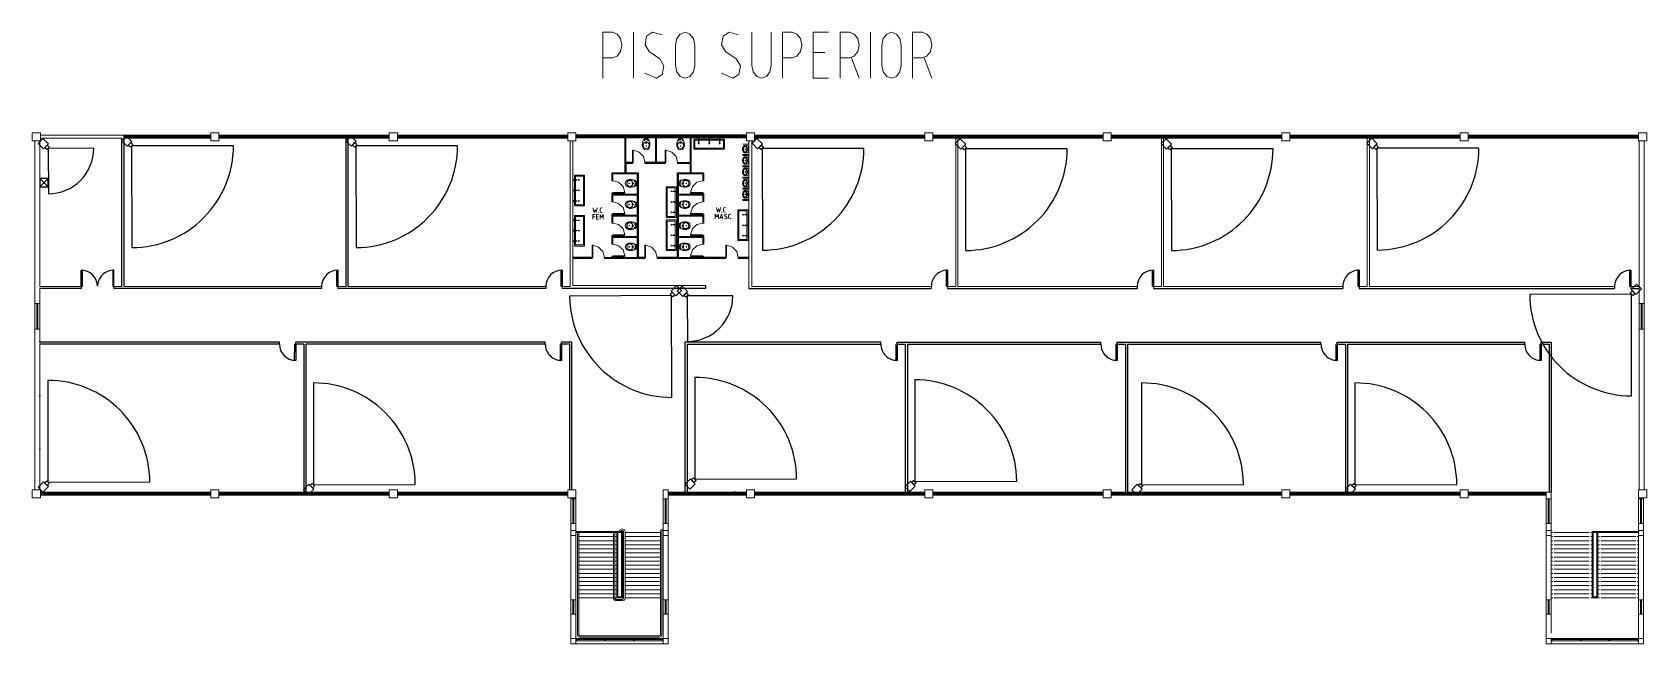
# Model space of a CAD drawing. Header units: millimetres. Extents: x 10.1 to 89.3, y 2.6 to 32.6.
import ezdxf

# ---------------------------------------------------------------- set-up
doc = ezdxf.new("R2010")
doc.units = ezdxf.units.MM
doc.layers.add('cameras', color=7, linetype='Continuous')

msp = doc.modelspace()

# ---------------------------------------------------------------- linework, layer by layer
for p, q in [((14.467, 20.156), (14.467, 27.434)), ((14.567, 27.434), (14.567, 27.584)), ((14.567, 20.156), (14.567, 27.434)), ((25.467, 20.156), (25.467, 27.434)), ((25.567, 20.156), (25.567, 27.434)), ((10.442, 25.055), (10.842, 25.455)), ((10.442, 25.455), (10.842, 25.055)), ((12.467, 20.056), (10.442, 20.056)), ((12.467, 20.156), (12.467, 20.056)), ((14.067, 20.156), (14.067, 20.056)), ((24.267, 20.056), (14.067, 20.056)), ((24.267, 20.156), (24.267, 20.056)), ((25.067, 20.156), (25.067, 20.056)), ((35.268, 20.056), (25.067, 20.056)), ((35.268, 20.156), (35.268, 20.056)), ((36.068, 20.156), (36.068, 20.056)), ((43.107, 20.056), (36.068, 20.056)), ((36.468, 20.156), (36.468, 20.156)), ((43.107, 20.206), (43.107, 20.056)), ((45.236, 20.056), (45.386, 20.056)), ((45.386, 20.056), (54.186, 20.056)), ((54.186, 20.156), (54.186, 20.056)), ((54.986, 20.156), (54.986, 20.056)), ((54.986, 20.056), (64.286, 20.056)), ((64.286, 20.156), (64.286, 20.056)), ((65.086, 20.156), (65.086, 20.056)), ((65.086, 20.056), (74.386, 20.056)), ((74.386, 20.156), (74.386, 20.056)), ((75.186, 20.156), (75.186, 20.056)), ((75.186, 20.056), (87.722, 20.056)), ((87.722, 20.156), (87.722, 20.056)), ((88.522, 20.156), (88.522, 20.056)), ((88.522, 20.056), (88.922, 20.056)), ((22.192, 17.426), (10.442, 17.426)), ((22.192, 17.326), (10.442, 17.326)), ((22.192, 17.326), (22.192, 17.426)), ((22.992, 17.326), (22.992, 17.426)), ((35.243, 17.426), (22.992, 17.426)), ((23.392, 17.326), (22.992, 17.326)), ((23.392, 17.326), (23.392, 10.049)), ((23.492, 17.326), (23.492, 10.049)), ((35.243, 17.326), (23.492, 17.326)), ((35.243, 17.326), (35.243, 17.426)), ((36.543, 17.426), (36.043, 17.426)), ((36.043, 17.326), (36.043, 17.426)), ((36.443, 17.326), (36.043, 17.326)), ((36.443, 10.174), (36.443, 17.326)), ((36.543, 10.174), (36.543, 17.426)), ((42.112, 10.049), (42.112, 17.426)), ((51.712, 17.426), (42.112, 17.426)), ((42.212, 17.326), (42.212, 10.049)), ((42.212, 17.326), (51.712, 17.326)), ((51.712, 17.326), (51.712, 17.426)), ((52.512, 17.326), (52.512, 17.426)), ((52.512, 17.426), (62.512, 17.426)), ((52.512, 17.326), (52.512, 17.426)), ((52.512, 17.326), (52.912, 17.326)), ((52.912, 17.326), (52.912, 10.049)), ((53.012, 17.326), (53.012, 10.049)), ((53.012, 17.326), (62.512, 17.326)), ((62.512, 17.326), (62.512, 17.426)), ((63.312, 17.326), (63.312, 17.426)), ((63.312, 17.426), (73.312, 17.426)), ((63.312, 17.326), (63.312, 17.426)), ((63.312, 17.326), (63.712, 17.326)), ((63.712, 17.326), (63.712, 10.049)), ((63.812, 17.326), (63.812, 10.049)), ((63.812, 17.326), (73.312, 17.326)), ((73.312, 17.326), (73.312, 17.426)), ((74.112, 17.326), (74.112, 17.426)), ((74.112, 17.426), (83.312, 17.426)), ((74.112, 17.326), (74.512, 17.326)), ((74.512, 17.326), (74.512, 10.049)), ((74.612, 17.326), (74.612, 10.049)), ((74.612, 17.326), (83.312, 17.326)), ((83.312, 17.326), (83.312, 17.426)), ((84.112, 17.326), (84.112, 17.426)), ((84.112, 17.426), (84.612, 17.426)), ((84.112, 17.326), (84.512, 17.326)), ((84.512, 17.326), (84.512, 10.049)), ((84.612, 17.426), (84.612, 10.049)), ((44.612, 10.049), (44.512, 10.049))]:
    msp.add_line(p, q)
at = {"color": 0}
for p, q in [((39.479, 26.253), (39.2, 26.253)), ((39.2, 26.253), (39.2, 25.734)), ((39.479, 26.203), (39.2, 26.203)), ((41.083, 26.253), (40.132, 26.253)), ((41.083, 26.203), (40.132, 26.203)), ((42.348, 26.253), (42.348, 25.734)), ((42.398, 25.734), (42.398, 26.203)), ((39.753, 25.734), (39.753, 21.582)), ((39.8, 25.734), (39.8, 21.582)), ((41.72, 25.734), (41.72, 21.582)), ((41.772, 25.734), (41.772, 21.582)), ((37.492, 21.582), (36.598, 21.582)), ((37.492, 21.532), (36.598, 21.532)), ((40.079, 21.532), (38.145, 21.532)), ((40.079, 21.582), (39.8, 21.582)), ((41.772, 21.582), (40.732, 21.582)), ((43.024, 21.532), (40.732, 21.532)), ((44.062, 21.582), (43.024, 21.582)), ((44.062, 21.532), (43.024, 21.532)), ((45.236, 21.582), (44.715, 21.582)), ((45.236, 21.532), (44.715, 21.532))]:
    msp.add_line(p, q, dxfattribs=at)
at = {"color": 7, "lineweight": 0}
msp.add_line((41.278, 10.049), (44.512, 10.049), dxfattribs=at)
at = {"color": 1, "lineweight": 0}
for points in [[(38.065, 30.39), (38.065, 32.644), (38.535, 32.644)], [(38.535, 31.392), (38.773, 31.473), (38.942, 31.705), (39.005, 32.018), (38.942, 32.331), (38.773, 32.556), (38.535, 32.644)], [(39.568, 30.39), (39.568, 32.644)], [(40.977, 32.519), (40.508, 32.644), (40.213, 32.456), (40.138, 32.03), (40.338, 31.692), (40.865, 31.341)], [(42.574, 32.018), (42.512, 32.331), (42.336, 32.556), (42.104, 32.644), (41.867, 32.556), (41.697, 32.331), (41.635, 32.018)], [(44.728, 32.519), (44.259, 32.644), (43.971, 32.456), (43.896, 32.03), (44.09, 31.692), (44.616, 31.341)], [(45.386, 32.644), (45.386, 31.016), (45.449, 30.703), (45.624, 30.471), (45.856, 30.39), (46.094, 30.471), (46.263, 30.703), (46.325, 31.016), (46.325, 32.644)], [(46.889, 30.39), (46.889, 32.644), (47.359, 32.644)], [(47.359, 31.392), (47.59, 31.473), (47.766, 31.705), (47.828, 32.018), (47.766, 32.331), (47.59, 32.556), (47.359, 32.644)], [(49.143, 30.39), (48.392, 30.39), (48.392, 32.644), (49.143, 32.644)], [(49.707, 30.39), (49.707, 32.644), (50.171, 32.644)], [(50.171, 31.392), (50.408, 31.473), (50.578, 31.705), (50.64, 32.018), (50.578, 32.331), (50.408, 32.556), (50.171, 32.644)], [(51.204, 30.39), (51.204, 32.644)], [(52.707, 32.018), (52.644, 32.331), (52.475, 32.556), (52.237, 32.644), (52.005, 32.556), (51.83, 32.331), (51.767, 32.018)], [(53.27, 30.39), (53.27, 32.644), (53.74, 32.644)], [(53.74, 31.392), (53.972, 31.473), (54.147, 31.705), (54.21, 32.018), (54.147, 32.331), (53.972, 32.556), (53.74, 32.644)], [(41.635, 31.016), (41.635, 32.018)], [(42.574, 32.018), (42.574, 31.016)], [(51.767, 31.016), (51.767, 32.018)], [(52.707, 32.018), (52.707, 31.016)], [(38.535, 31.392), (38.065, 31.392)], [(40.695, 30.39), (40.984, 30.577), (41.059, 30.997), (40.865, 31.341)], [(41.635, 31.016), (41.697, 30.703), (41.867, 30.471), (42.104, 30.39), (42.336, 30.471), (42.512, 30.703), (42.574, 31.016)], [(44.447, 30.39), (44.741, 30.577), (44.816, 30.997), (44.616, 31.341)], [(47.359, 31.392), (46.889, 31.392)], [(48.956, 31.642), (48.392, 31.642)], [(50.171, 31.392), (49.707, 31.392)], [(50.264, 31.392), (50.64, 30.39)], [(51.767, 31.016), (51.83, 30.703), (52.005, 30.471), (52.237, 30.39), (52.475, 30.471), (52.644, 30.703), (52.707, 31.016)], [(53.74, 31.392), (53.27, 31.392)], [(53.834, 31.392), (54.21, 30.39)], [(40.132, 30.64), (40.695, 30.39)], [(43.883, 30.64), (44.447, 30.39)]]:
    msp.add_lwpolyline(points, dxfattribs=at)
at = {"color": 7, "lineweight": 0}
for points in [[(10.066, 27.308), (10.467, 27.308), (10.467, 27.709), (10.066, 27.709), (10.066, 27.308), (10.066, 27.308)], [(10.191, 27.308), (10.191, 17.338), (10.191, 10.174)], [(10.442, 27.308), (10.442, 20.156)], [(10.467, 27.584), (18.821, 27.584)], [(10.467, 27.434), (14.467, 27.434)], [(14.567, 27.534), (18.821, 27.534)], [(14.567, 27.484), (18.821, 27.484)], [(14.567, 27.434), (18.821, 27.434)], [(18.821, 27.308), (19.222, 27.308), (19.222, 27.709), (18.821, 27.709), (18.821, 27.308), (18.821, 27.308)], [(19.222, 27.584), (27.588, 27.584)], [(19.222, 27.534), (27.588, 27.534)], [(19.222, 27.484), (27.588, 27.484)], [(19.222, 27.434), (27.588, 27.434)], [(27.588, 27.308), (27.989, 27.308), (27.989, 27.709), (27.588, 27.709), (27.588, 27.308), (27.588, 27.308)], [(27.989, 27.584), (36.343, 27.584)], [(27.989, 27.534), (36.343, 27.534)], [(27.989, 27.484), (36.343, 27.484)], [(27.989, 27.434), (36.343, 27.434)], [(36.468, 27.308), (36.468, 20.156), (36.068, 20.156)], [(36.343, 27.308), (36.744, 27.308), (36.744, 27.709), (36.343, 27.709), (36.343, 27.308), (36.343, 27.308)], [(36.744, 27.604), (45.107, 27.604)], [(36.744, 27.554), (45.107, 27.554)], [(36.744, 27.504), (45.107, 27.504)], [(36.744, 27.454), (45.107, 27.454)], [(39.15, 25.734), (39.15, 27.454)], [(39.2, 26.253), (39.2, 27.454)], [(40.009, 27.05), (40.004, 27.07), (40.004, 27.09), (40.004, 27.11), (40.004, 27.13), (40.004, 27.15), (40.009, 27.17), (40.009, 27.19), (40.014, 27.21), (40.019, 27.23), (40.024, 27.25), (40.034, 27.28), (40.044, 27.309), (40.049, 27.329), (40.059, 27.349), (40.074, 27.384), (40.089, 27.414), (40.099, 27.414), (40.104, 27.414), (40.194, 27.414), (40.279, 27.414), (40.284, 27.414), (40.294, 27.414), (40.309, 27.384), (40.324, 27.349), (40.333, 27.329), (40.338, 27.309), (40.348, 27.28), (40.358, 27.25), (40.363, 27.23), (40.368, 27.21), (40.373, 27.19), (40.373, 27.17), (40.378, 27.15), (40.378, 27.13), (40.378, 27.11), (40.378, 27.09), (40.378, 27.07), (40.373, 27.05), (40.343, 26.961), (40.279, 26.891), (40.194, 26.866)], [(40.289, 27.414), (40.304, 27.384), (40.319, 27.349), (40.329, 27.329), (40.338, 27.309), (40.348, 27.28), (40.353, 27.25), (40.358, 27.23), (40.363, 27.21), (40.368, 27.19), (40.368, 27.17), (40.373, 27.15), (40.373, 27.13), (40.373, 27.11), (40.373, 27.09), (40.373, 27.07), (40.373, 27.05), (40.338, 26.961), (40.274, 26.891), (40.194, 26.866), (40.109, 26.891), (40.044, 26.961), (40.014, 27.05), (40.009, 27.07), (40.009, 27.09), (40.009, 27.11), (40.009, 27.13), (40.009, 27.15), (40.014, 27.17), (40.014, 27.19), (40.019, 27.21), (40.024, 27.23), (40.029, 27.25), (40.034, 27.28), (40.044, 27.309), (40.054, 27.329), (40.064, 27.349), (40.079, 27.384), (40.094, 27.414), (40.104, 27.414)], [(40.009, 27.05), (40.039, 26.961)], [(40.089, 27.215), (40.039, 27.13), (40.039, 27.09), (40.044, 27.04), (40.089, 26.97), (40.194, 26.931), (40.294, 26.97), (40.338, 27.04), (40.343, 27.09), (40.343, 27.13), (40.294, 27.215), (40.194, 27.255)], [(40.039, 26.961), (40.104, 26.891)], [(40.049, 27.13), (40.044, 27.09), (40.054, 27.04), (40.094, 26.975), (40.194, 26.941)], [(40.179, 27.245), (40.094, 27.21), (40.049, 27.13)], [(40.104, 27.329), (40.114, 27.334), (40.124, 27.344), (40.114, 27.359), (40.104, 27.364), (40.089, 27.359), (40.084, 27.344), (40.089, 27.334), (40.104, 27.329), (40.104, 27.329)], [(40.194, 27.255), (40.089, 27.215)], [(40.224, 27.24), (40.209, 27.265), (40.174, 27.265), (40.159, 27.24)], [(40.159, 27.24), (40.159, 27.215), (40.179, 27.2), (40.204, 27.2), (40.224, 27.215), (40.224, 27.24)], [(40.174, 27.245), (40.169, 27.225), (40.184, 27.215), (40.199, 27.215), (40.214, 27.225), (40.214, 27.245)], [(40.194, 27.354), (40.204, 27.359), (40.209, 27.374), (40.204, 27.384), (40.194, 27.389), (40.179, 27.384), (40.174, 27.374), (40.179, 27.359), (40.194, 27.354), (40.194, 27.354)], [(40.214, 27.245), (40.199, 27.255), (40.184, 27.255), (40.174, 27.245)], [(40.204, 27.245), (40.194, 27.245), (40.179, 27.245)], [(40.194, 27.045), (40.204, 27.045), (40.204, 27.055), (40.204, 27.065), (40.194, 27.07), (40.184, 27.065), (40.179, 27.055), (40.184, 27.045), (40.194, 27.045), (40.194, 27.045)], [(40.194, 26.941), (40.289, 26.975), (40.333, 27.04), (40.338, 27.09), (40.333, 27.13)], [(40.333, 27.13), (40.289, 27.21), (40.204, 27.245)], [(40.279, 27.329), (40.294, 27.334), (40.299, 27.344), (40.294, 27.359), (40.279, 27.364), (40.269, 27.359), (40.264, 27.344), (40.269, 27.334), (40.279, 27.329), (40.279, 27.329)], [(40.289, 27.414), (40.279, 27.414)], [(40.658, 26.253), (40.658, 27.454)], [(40.707, 26.203), (40.707, 27.454)], [(41.7, 27.05), (41.695, 27.07), (41.695, 27.09), (41.695, 27.11), (41.695, 27.13), (41.695, 27.15), (41.7, 27.17), (41.7, 27.19), (41.705, 27.21), (41.71, 27.23), (41.715, 27.25), (41.725, 27.28), (41.735, 27.309), (41.74, 27.329), (41.75, 27.349), (41.765, 27.384), (41.78, 27.414), (41.79, 27.414), (41.795, 27.414), (41.885, 27.414), (41.969, 27.414), (41.974, 27.414), (41.984, 27.414), (41.999, 27.384), (42.014, 27.349), (42.024, 27.329), (42.029, 27.309), (42.039, 27.28), (42.049, 27.25), (42.054, 27.23), (42.059, 27.21), (42.064, 27.19), (42.064, 27.17), (42.069, 27.15), (42.069, 27.13), (42.069, 27.11), (42.069, 27.09), (42.069, 27.07), (42.064, 27.05), (42.034, 26.961), (41.969, 26.891), (41.885, 26.866)], [(41.979, 27.414), (41.994, 27.384), (42.009, 27.349), (42.019, 27.329), (42.029, 27.309), (42.039, 27.28), (42.044, 27.25), (42.049, 27.23), (42.054, 27.21), (42.059, 27.19), (42.059, 27.17), (42.064, 27.15), (42.064, 27.13), (42.064, 27.11), (42.064, 27.09), (42.064, 27.07), (42.064, 27.05), (42.029, 26.961), (41.964, 26.891), (41.885, 26.866), (41.8, 26.891), (41.735, 26.961), (41.705, 27.05), (41.7, 27.07), (41.7, 27.09), (41.7, 27.11), (41.7, 27.13), (41.7, 27.15), (41.705, 27.17), (41.705, 27.19), (41.71, 27.21), (41.715, 27.23), (41.72, 27.25), (41.725, 27.28), (41.735, 27.309), (41.745, 27.329), (41.755, 27.349), (41.77, 27.384), (41.785, 27.414), (41.795, 27.414)], [(41.7, 27.05), (41.73, 26.961)], [(41.78, 27.215), (41.73, 27.13), (41.73, 27.09), (41.735, 27.04), (41.78, 26.97), (41.885, 26.931), (41.984, 26.97), (42.029, 27.04), (42.034, 27.09), (42.034, 27.13), (41.984, 27.215), (41.885, 27.255)], [(41.73, 26.961), (41.795, 26.891)], [(41.74, 27.13), (41.735, 27.09), (41.745, 27.04), (41.785, 26.975), (41.885, 26.941)], [(41.87, 27.245), (41.785, 27.21), (41.74, 27.13)], [(41.795, 27.329), (41.805, 27.334), (41.815, 27.344), (41.805, 27.359), (41.795, 27.364), (41.78, 27.359), (41.775, 27.344), (41.78, 27.334), (41.795, 27.329), (41.795, 27.329)], [(41.885, 27.255), (41.78, 27.215)], [(41.915, 27.24), (41.9, 27.265), (41.865, 27.265), (41.85, 27.24)], [(41.85, 27.24), (41.85, 27.215), (41.87, 27.2), (41.895, 27.2), (41.915, 27.215), (41.915, 27.24)], [(41.865, 27.245), (41.86, 27.225), (41.875, 27.215), (41.89, 27.215), (41.905, 27.225), (41.905, 27.245)], [(41.885, 27.354), (41.895, 27.359), (41.9, 27.374), (41.895, 27.384), (41.885, 27.389), (41.87, 27.384), (41.865, 27.374), (41.87, 27.359), (41.885, 27.354), (41.885, 27.354)], [(41.905, 27.245), (41.89, 27.255), (41.875, 27.255), (41.865, 27.245)], [(41.895, 27.245), (41.885, 27.245), (41.87, 27.245)], [(41.885, 27.045), (41.895, 27.045), (41.895, 27.055), (41.895, 27.065), (41.885, 27.07), (41.875, 27.065), (41.87, 27.055), (41.875, 27.045), (41.885, 27.045), (41.885, 27.045)], [(41.885, 26.941), (41.979, 26.975), (42.024, 27.04), (42.029, 27.09), (42.024, 27.13)], [(42.024, 27.13), (41.979, 27.21), (41.895, 27.245)], [(41.969, 27.329), (41.984, 27.334), (41.989, 27.344), (41.984, 27.359), (41.969, 27.364), (41.959, 27.359), (41.954, 27.344), (41.959, 27.334), (41.969, 27.329), (41.969, 27.329)], [(41.979, 27.414), (41.969, 27.414)], [(42.348, 26.253), (42.348, 27.454)], [(42.398, 26.203), (42.398, 27.454)], [(42.533, 26.894), (42.533, 27.392), (44.044, 27.392), (44.044, 26.894), (42.533, 26.894), (42.533, 26.894)], [(42.583, 26.943), (42.583, 27.342), (43.994, 27.342), (43.994, 26.943), (42.583, 26.943), (42.583, 26.943)], [(42.772, 27.417), (42.792, 27.422), (42.797, 27.442), (42.792, 27.457), (42.772, 27.467), (42.758, 27.457), (42.748, 27.442), (42.758, 27.422), (42.772, 27.417), (42.772, 27.417)], [(42.748, 27.317), (42.797, 27.163), (42.748, 27.163), (42.797, 27.317), (42.748, 27.317), (42.748, 27.317)], [(42.772, 27.317), (42.772, 27.417)], [(43.291, 27.417), (43.306, 27.422), (43.316, 27.442), (43.306, 27.457), (43.291, 27.467), (43.271, 27.457), (43.266, 27.442), (43.271, 27.422), (43.291, 27.417), (43.291, 27.417)], [(43.266, 27.317), (43.316, 27.163), (43.266, 27.163), (43.316, 27.317), (43.266, 27.317), (43.266, 27.317)], [(43.291, 27.317), (43.291, 27.417)], [(43.804, 27.417), (43.819, 27.422), (43.829, 27.442), (43.819, 27.457), (43.804, 27.467), (43.784, 27.457), (43.779, 27.442), (43.784, 27.422), (43.804, 27.417), (43.804, 27.417)], [(43.779, 27.317), (43.829, 27.163), (43.779, 27.163), (43.829, 27.317), (43.779, 27.317), (43.779, 27.317)], [(43.804, 27.317), (43.804, 27.417)], [(44.932, 26.98), (44.927, 26.936)], [(45.236, 27.14), (44.932, 27.14)], [(44.947, 27.005), (44.932, 26.98)], [(45.057, 27.045), (45.052, 27.045), (45.022, 27.045), (44.957, 26.98), (44.942, 26.901), (44.957, 26.821), (45.022, 26.756), (45.052, 26.751), (45.057, 26.751)], [(44.962, 27.03), (44.947, 27.005)], [(45.027, 27.085), (44.962, 27.03)], [(44.987, 26.99), (44.972, 26.906)], [(45.017, 27.035), (44.987, 26.99)], [(45.097, 27.06), (45.057, 27.08), (45.007, 27.075)], [(45.062, 27.045), (45.037, 27.045), (45.017, 27.035)], [(45.217, 27.02), (45.132, 27.085), (45.027, 27.085)], [(45.067, 27.045), (45.062, 27.045)], [(45.117, 26.98), (45.067, 27.045)], [(45.157, 26.916), (45.137, 27), (45.097, 27.06)], [(45.11, 27.308), (45.511, 27.308), (45.511, 27.709), (45.11, 27.709), (45.11, 27.308), (45.11, 27.308)], [(45.132, 26.901), (45.117, 26.98)], [(45.217, 26.98), (45.187, 26.956), (45.177, 26.946), (45.177, 26.931)], [(45.197, 26.951), (45.192, 26.951), (45.187, 26.941)], [(45.187, 26.941), (45.187, 26.931)], [(45.217, 26.956), (45.197, 26.951)], [(45.222, 27.01), (45.217, 27.02)], [(45.222, 27.01), (45.222, 26.901), (45.222, 26.786), (45.217, 26.781)], [(45.222, 26.951), (45.217, 26.956)], [(45.236, 27.308), (45.236, 20.056)], [(45.386, 27.308), (45.386, 20.156), (54.186, 20.156)], [(45.511, 27.584), (53.865, 27.584)], [(45.511, 27.534), (53.865, 27.534)], [(45.511, 27.484), (53.865, 27.484)], [(45.511, 27.434), (53.865, 27.434)], [(53.865, 27.308), (54.266, 27.308), (54.266, 27.709), (53.865, 27.709), (53.865, 27.308), (53.865, 27.308)], [(54.266, 27.584), (62.62, 27.584)], [(54.266, 27.534), (62.62, 27.534)], [(54.266, 27.484), (62.62, 27.484)], [(54.266, 27.434), (62.62, 27.434)], [(54.986, 20.156), (55.386, 20.156), (55.386, 27.434)], [(55.486, 27.434), (55.486, 20.156), (64.286, 20.156)], [(62.62, 27.308), (63.021, 27.308), (63.021, 27.709), (62.62, 27.709), (62.62, 27.308), (62.62, 27.308)], [(63.021, 27.584), (71.388, 27.584)], [(63.021, 27.534), (71.388, 27.534)], [(63.021, 27.484), (71.388, 27.484)], [(63.021, 27.434), (71.388, 27.434)], [(65.086, 20.156), (65.486, 20.156), (65.486, 27.434)], [(65.586, 27.434), (65.586, 20.156), (74.386, 20.156)], [(71.388, 27.308), (71.788, 27.308), (71.788, 27.709), (71.388, 27.709), (71.388, 27.308), (71.388, 27.308)], [(71.788, 27.584), (80.143, 27.584)], [(71.788, 27.534), (80.143, 27.534)], [(71.788, 27.484), (80.143, 27.484)], [(71.788, 27.434), (80.143, 27.434)], [(75.186, 20.156), (75.586, 20.156), (75.586, 27.434)], [(75.686, 27.434), (75.686, 20.156), (87.722, 20.156)], [(80.143, 27.308), (80.543, 27.308), (80.543, 27.709), (80.143, 27.709), (80.143, 27.308), (80.143, 27.308)], [(80.543, 27.584), (88.897, 27.584)], [(80.543, 27.534), (88.897, 27.534)], [(80.543, 27.484), (88.897, 27.484)], [(80.543, 27.434), (88.897, 27.434)], [(88.897, 27.308), (89.298, 27.308), (89.298, 27.709), (88.897, 27.709), (88.897, 27.308), (88.897, 27.308)], [(88.922, 27.308), (88.922, 20.044), (88.922, 10.174)], [(89.173, 27.308), (89.173, 20.044), (89.173, 10.174)], [(39.479, 26.203), (39.479, 26.253), (39.529, 26.253), (39.529, 26.203), (39.479, 26.203), (39.479, 26.203)], [(39.529, 26.253), (39.529, 26.856), (39.559, 26.856), (39.559, 26.253), (39.529, 26.253), (39.529, 26.253)], [(40.132, 26.253), (40.058, 26.542), (39.848, 26.761), (39.559, 26.851)], [(40.194, 26.866), (40.104, 26.891)], [(40.658, 26.253), (40.132, 26.253)], [(40.132, 26.203), (40.132, 26.253)], [(40.707, 26.203), (40.132, 26.203)], [(41.083, 26.203), (41.083, 26.253), (41.133, 26.253), (41.133, 26.203), (41.083, 26.203), (41.083, 26.203)], [(41.133, 26.253), (41.133, 26.856), (41.163, 26.856), (41.163, 26.253), (41.133, 26.253), (41.133, 26.253)], [(41.736, 26.253), (41.661, 26.542), (41.452, 26.761), (41.163, 26.851)], [(42.348, 26.253), (41.736, 26.253)], [(41.736, 26.203), (41.736, 26.253)], [(42.348, 26.203), (41.736, 26.203)], [(41.885, 26.866), (41.795, 26.891)], [(44.927, 26.936), (44.922, 26.901)], [(44.922, 26.896), (44.922, 26.901)], [(44.922, 26.896), (44.927, 26.866)], [(44.927, 26.377), (44.922, 26.347)], [(44.922, 26.342), (44.922, 26.347)], [(44.922, 26.342), (44.927, 26.307)], [(44.927, 26.866), (44.932, 26.821)], [(44.932, 26.422), (44.927, 26.377)], [(44.927, 26.307), (44.932, 26.268)], [(44.932, 26.821), (44.947, 26.791)], [(45.236, 26.636), (44.932, 26.636)], [(44.932, 26.636), (44.932, 26.587)], [(45.236, 26.587), (44.932, 26.587)], [(44.947, 26.452), (44.932, 26.422)], [(44.932, 26.268), (44.947, 26.238)], [(45.057, 26.492), (45.052, 26.492), (45.022, 26.492), (44.957, 26.422), (44.942, 26.342), (44.957, 26.263), (45.022, 26.198), (45.052, 26.198), (45.057, 26.198)], [(44.947, 26.791), (44.962, 26.766)], [(44.962, 26.477), (44.947, 26.452)], [(44.947, 26.238), (44.962, 26.213)], [(44.962, 26.766), (45.027, 26.716)], [(45.027, 26.527), (44.962, 26.477)], [(44.962, 26.213), (45.027, 26.158)], [(44.972, 26.901), (44.972, 26.906)], [(44.972, 26.891), (44.972, 26.901)], [(44.972, 26.891), (44.987, 26.811)], [(44.987, 26.437), (44.972, 26.352)], [(44.972, 26.342), (44.972, 26.352)], [(44.972, 26.337), (44.972, 26.342)], [(44.972, 26.337), (44.987, 26.253)], [(44.987, 26.811), (45.017, 26.761)], [(45.017, 26.482), (44.987, 26.437)], [(44.987, 26.253), (45.017, 26.208)], [(45.007, 26.721), (45.057, 26.716), (45.097, 26.736)], [(45.097, 26.507), (45.057, 26.527), (45.007, 26.522)], [(45.007, 26.168), (45.057, 26.163), (45.097, 26.183)], [(45.017, 26.761), (45.037, 26.751), (45.062, 26.756)], [(45.062, 26.487), (45.037, 26.492), (45.017, 26.482)], [(45.017, 26.208), (45.037, 26.198), (45.062, 26.198)], [(45.027, 26.716), (45.132, 26.716), (45.217, 26.781)], [(45.217, 26.467), (45.132, 26.532), (45.027, 26.527)], [(45.027, 26.158), (45.132, 26.158), (45.217, 26.223)], [(45.047, 26.901), (45.042, 26.906), (45.042, 26.901), (45.042, 26.896), (45.047, 26.896), (45.047, 26.901), (45.047, 26.901)], [(45.047, 26.342), (45.047, 26.347), (45.042, 26.347), (45.042, 26.342), (45.047, 26.342), (45.047, 26.342)], [(45.052, 26.916), (45.052, 26.921), (45.047, 26.921), (45.047, 26.916), (45.052, 26.911), (45.052, 26.916), (45.052, 26.916)], [(45.052, 26.886), (45.047, 26.886), (45.047, 26.881), (45.052, 26.881), (45.052, 26.886), (45.052, 26.886)], [(45.052, 26.362), (45.047, 26.362), (45.047, 26.357), (45.052, 26.357), (45.052, 26.362), (45.052, 26.362)], [(45.052, 26.327), (45.052, 26.332), (45.047, 26.332), (45.047, 26.327), (45.052, 26.322), (45.052, 26.327), (45.052, 26.327)], [(45.072, 26.926), (45.067, 26.926), (45.062, 26.926), (45.067, 26.921), (45.072, 26.921), (45.072, 26.926), (45.072, 26.926)], [(45.072, 26.901), (45.067, 26.901), (45.062, 26.901), (45.067, 26.896), (45.072, 26.896), (45.072, 26.901), (45.072, 26.901)], [(45.072, 26.876), (45.067, 26.881), (45.062, 26.881), (45.062, 26.876), (45.067, 26.871), (45.067, 26.876), (45.072, 26.876), (45.072, 26.876)], [(45.062, 26.756), (45.067, 26.756)], [(45.067, 26.487), (45.062, 26.487)], [(45.072, 26.367), (45.072, 26.372), (45.067, 26.372), (45.062, 26.367), (45.067, 26.367), (45.067, 26.362), (45.072, 26.367), (45.072, 26.367)], [(45.072, 26.342), (45.072, 26.347), (45.067, 26.347), (45.062, 26.342), (45.067, 26.342), (45.072, 26.342), (45.072, 26.342)], [(45.072, 26.322), (45.067, 26.322), (45.062, 26.322), (45.062, 26.317), (45.067, 26.317), (45.072, 26.322), (45.072, 26.322)], [(45.062, 26.198), (45.067, 26.203)], [(45.067, 26.756), (45.117, 26.821)], [(45.117, 26.422), (45.067, 26.487)], [(45.067, 26.203), (45.117, 26.263)], [(45.087, 26.916), (45.087, 26.921), (45.082, 26.921), (45.082, 26.916), (45.082, 26.911), (45.087, 26.916), (45.087, 26.916)], [(45.087, 26.881), (45.087, 26.886), (45.082, 26.886), (45.082, 26.881), (45.087, 26.881), (45.087, 26.881)], [(45.087, 26.362), (45.082, 26.362), (45.082, 26.357), (45.087, 26.357), (45.087, 26.362), (45.087, 26.362)], [(45.087, 26.327), (45.082, 26.332), (45.082, 26.327), (45.082, 26.322), (45.087, 26.322), (45.087, 26.327), (45.087, 26.327)], [(45.092, 26.901), (45.087, 26.901), (45.087, 26.896), (45.092, 26.896), (45.092, 26.901), (45.092, 26.901)], [(45.092, 26.342), (45.092, 26.347), (45.087, 26.347), (45.087, 26.342), (45.092, 26.342), (45.092, 26.342)], [(45.097, 26.736), (45.137, 26.801)], [(45.157, 26.362), (45.137, 26.447), (45.097, 26.507)], [(45.097, 26.183), (45.137, 26.243)], [(45.117, 26.821), (45.132, 26.901)], [(45.132, 26.342), (45.117, 26.422)], [(45.117, 26.263), (45.132, 26.342)], [(45.137, 26.801), (45.157, 26.886)], [(45.137, 26.243), (45.157, 26.327)], [(45.197, 26.901), (45.192, 26.916), (45.172, 26.926), (45.157, 26.916), (45.152, 26.901), (45.157, 26.881), (45.172, 26.876), (45.192, 26.881), (45.197, 26.901), (45.197, 26.901)], [(45.197, 26.342), (45.192, 26.362), (45.172, 26.367), (45.157, 26.362), (45.152, 26.342), (45.157, 26.327), (45.172, 26.322), (45.192, 26.327), (45.197, 26.342), (45.197, 26.342)], [(45.172, 26.926), (45.157, 26.921)], [(45.157, 26.881), (45.172, 26.876)], [(45.172, 26.372), (45.157, 26.362)], [(45.157, 26.322), (45.172, 26.317)], [(45.182, 26.901), (45.177, 26.906), (45.172, 26.906), (45.167, 26.906), (45.167, 26.901), (45.167, 26.896), (45.172, 26.891), (45.177, 26.896), (45.182, 26.901), (45.182, 26.901)], [(45.182, 26.342), (45.177, 26.347), (45.172, 26.352), (45.167, 26.347), (45.167, 26.342), (45.167, 26.337), (45.172, 26.337), (45.177, 26.337), (45.182, 26.342), (45.182, 26.342)], [(45.172, 26.926), (45.177, 26.926), (45.177, 26.931)], [(45.177, 26.866), (45.177, 26.871), (45.172, 26.876)], [(45.172, 26.372), (45.177, 26.372), (45.177, 26.377)], [(45.177, 26.312), (45.177, 26.317), (45.172, 26.317)], [(45.217, 26.821), (45.187, 26.841), (45.177, 26.856), (45.177, 26.866)], [(45.217, 26.427), (45.187, 26.402), (45.177, 26.392), (45.177, 26.377)], [(45.217, 26.263), (45.187, 26.288), (45.177, 26.298), (45.177, 26.312)], [(45.182, 26.921), (45.187, 26.921), (45.187, 26.926), (45.187, 26.931)], [(45.187, 26.871), (45.187, 26.876), (45.182, 26.876)], [(45.182, 26.367), (45.187, 26.367), (45.187, 26.372)], [(45.187, 26.317), (45.187, 26.322), (45.182, 26.322)], [(45.187, 26.856), (45.187, 26.871)], [(45.187, 26.856), (45.192, 26.851), (45.197, 26.846)], [(45.197, 26.397), (45.192, 26.392), (45.187, 26.387)], [(45.187, 26.387), (45.187, 26.372)], [(45.187, 26.302), (45.187, 26.317)], [(45.187, 26.302), (45.192, 26.298), (45.197, 26.293)], [(45.217, 26.841), (45.197, 26.846)], [(45.217, 26.402), (45.197, 26.397)], [(45.217, 26.288), (45.197, 26.293)], [(45.217, 26.841), (45.217, 26.846), (45.222, 26.846)], [(45.222, 26.457), (45.217, 26.467)], [(45.222, 26.457), (45.222, 26.342), (45.222, 26.233), (45.217, 26.223)], [(45.222, 26.397), (45.217, 26.402)], [(45.217, 26.288), (45.222, 26.293)], [(10.442, 25.455), (10.442, 25.505)], [(36.647, 25.39), (36.642, 25.405), (36.622, 25.415), (36.608, 25.405), (36.598, 25.39), (36.608, 25.37), (36.622, 25.365), (36.642, 25.37), (36.647, 25.39), (36.647, 25.39)], [(36.747, 25.39), (36.647, 25.39)], [(37.171, 24.119), (36.672, 24.119), (36.672, 25.63), (37.171, 25.63), (37.171, 24.119), (37.171, 24.119)], [(37.121, 24.169), (36.722, 24.169), (36.722, 25.58), (37.121, 25.58), (37.121, 24.169), (37.121, 24.169)], [(36.747, 25.365), (36.902, 25.415), (36.902, 25.365), (36.747, 25.415), (36.747, 25.365), (36.747, 25.365)], [(38.502, 25.734), (38.502, 25.351)], [(39.8, 25.734), (38.502, 25.734)], [(39.753, 25.734), (38.502, 25.734)], [(38.552, 25.685), (38.552, 25.351)], [(38.552, 25.685), (39.753, 25.685)], [(39.19, 25.136), (39.26, 25.071), (39.349, 25.037), (39.369, 25.037), (39.389, 25.037), (39.409, 25.037), (39.429, 25.037), (39.449, 25.037), (39.469, 25.037), (39.489, 25.042), (39.509, 25.047), (39.529, 25.051), (39.549, 25.051), (39.579, 25.061), (39.609, 25.071), (39.629, 25.081), (39.649, 25.091), (39.683, 25.106), (39.708, 25.121), (39.713, 25.131), (39.713, 25.136), (39.713, 25.221), (39.713, 25.311), (39.713, 25.316), (39.708, 25.321), (39.683, 25.336), (39.649, 25.356), (39.629, 25.361), (39.609, 25.371), (39.579, 25.381), (39.549, 25.39), (39.529, 25.395), (39.509, 25.4), (39.489, 25.4), (39.469, 25.405), (39.449, 25.405), (39.429, 25.405), (39.409, 25.41), (39.389, 25.41), (39.369, 25.405), (39.349, 25.405), (39.26, 25.371), (39.19, 25.306), (39.16, 25.221)], [(39.713, 25.311), (39.708, 25.316), (39.683, 25.336), (39.649, 25.351), (39.629, 25.361), (39.609, 25.366), (39.579, 25.376), (39.549, 25.385), (39.529, 25.39), (39.509, 25.395), (39.489, 25.395), (39.469, 25.4), (39.449, 25.4), (39.429, 25.405), (39.409, 25.405), (39.389, 25.405), (39.369, 25.405), (39.349, 25.4), (39.26, 25.366), (39.19, 25.306), (39.165, 25.221), (39.19, 25.141), (39.26, 25.076), (39.349, 25.042), (39.369, 25.042), (39.389, 25.042), (39.409, 25.042), (39.429, 25.042), (39.449, 25.042), (39.469, 25.042), (39.489, 25.047), (39.509, 25.051), (39.529, 25.051), (39.549, 25.056), (39.579, 25.066), (39.609, 25.076), (39.629, 25.086), (39.649, 25.091), (39.683, 25.111), (39.708, 25.126), (39.713, 25.136)], [(39.339, 25.371), (39.27, 25.321)], [(39.339, 25.361), (39.275, 25.316)], [(39.389, 25.376), (39.339, 25.371)], [(39.389, 25.366), (39.339, 25.361)], [(39.429, 25.371), (39.389, 25.376)], [(39.429, 25.366), (39.389, 25.366)], [(39.514, 25.321), (39.429, 25.371)], [(39.544, 25.236), (39.509, 25.321), (39.429, 25.366)], [(41.72, 25.734), (43.024, 25.734)], [(43.024, 25.734), (41.772, 25.734)], [(42.974, 25.685), (41.772, 25.685)], [(42.176, 25.037), (42.156, 25.037), (42.136, 25.037), (42.116, 25.037), (42.096, 25.037), (42.077, 25.037), (42.057, 25.037), (42.037, 25.042), (42.017, 25.047), (41.997, 25.051), (41.977, 25.051), (41.947, 25.061), (41.917, 25.071), (41.897, 25.081), (41.877, 25.091), (41.842, 25.106), (41.812, 25.121), (41.812, 25.131), (41.812, 25.136), (41.812, 25.221), (41.812, 25.311), (41.812, 25.316), (41.812, 25.321), (41.842, 25.336), (41.877, 25.356), (41.897, 25.361), (41.917, 25.371), (41.947, 25.381), (41.977, 25.39), (41.997, 25.395), (42.017, 25.4), (42.037, 25.4), (42.057, 25.405), (42.077, 25.405), (42.096, 25.405), (42.116, 25.41), (42.136, 25.41), (42.156, 25.405), (42.176, 25.405), (42.266, 25.371), (42.336, 25.306), (42.361, 25.221)], [(41.812, 25.316), (41.842, 25.336), (41.877, 25.351), (41.897, 25.361), (41.917, 25.366), (41.947, 25.376), (41.977, 25.385), (41.997, 25.39), (42.017, 25.395), (42.037, 25.395), (42.057, 25.4), (42.077, 25.4), (42.096, 25.405), (42.116, 25.405), (42.136, 25.405), (42.156, 25.405), (42.176, 25.4), (42.266, 25.366), (42.336, 25.306), (42.361, 25.221), (42.336, 25.141), (42.266, 25.076), (42.176, 25.042), (42.156, 25.042), (42.136, 25.042), (42.116, 25.042), (42.096, 25.042), (42.077, 25.042), (42.057, 25.042), (42.037, 25.047), (42.017, 25.051), (41.997, 25.051), (41.977, 25.056), (41.947, 25.066), (41.917, 25.076), (41.897, 25.086), (41.877, 25.091), (41.842, 25.111), (41.812, 25.126), (41.812, 25.136)], [(42.012, 25.121), (42.096, 25.071), (42.136, 25.066), (42.186, 25.076), (42.256, 25.121), (42.296, 25.221), (42.256, 25.321), (42.186, 25.371), (42.136, 25.376), (42.096, 25.371), (42.012, 25.321), (41.972, 25.221)], [(42.096, 25.366), (42.017, 25.321), (41.982, 25.236)], [(42.286, 25.221), (42.251, 25.316), (42.186, 25.361), (42.136, 25.366), (42.096, 25.366)], [(42.974, 25.685), (42.974, 25.351)], [(43.024, 25.734), (43.024, 25.351)], [(44.927, 25.824), (44.922, 25.789)], [(44.922, 25.789), (44.927, 25.754)], [(44.932, 25.869), (44.927, 25.824)], [(44.927, 25.754), (44.932, 25.709)], [(45.236, 26.083), (44.932, 26.083)], [(44.932, 26.083), (44.932, 26.033)], [(45.236, 26.033), (44.932, 26.033)], [(44.947, 25.894), (44.932, 25.869)], [(44.932, 25.709), (44.947, 25.684)], [(45.236, 25.53), (44.932, 25.53)], [(44.932, 25.53), (44.932, 25.48)], [(45.236, 25.48), (44.932, 25.48)], [(45.057, 25.934), (45.052, 25.934), (45.022, 25.934), (44.957, 25.869), (44.942, 25.789), (44.957, 25.709), (45.022, 25.644), (45.052, 25.639), (45.057, 25.644)], [(45.057, 25.375), (45.052, 25.375), (45.022, 25.375), (44.957, 25.31), (44.942, 25.231), (44.957, 25.151), (45.022, 25.081), (45.052, 25.081), (45.057, 25.081)], [(44.962, 25.919), (44.947, 25.894)], [(44.947, 25.684), (44.962, 25.654)], [(44.962, 25.36), (44.947, 25.335)], [(45.027, 25.973), (44.962, 25.919)], [(44.962, 25.654), (45.027, 25.605)], [(45.027, 25.415), (44.962, 25.36)], [(44.987, 25.879), (44.972, 25.794)], [(44.972, 25.789), (44.972, 25.794)], [(44.972, 25.779), (44.972, 25.789)], [(44.972, 25.779), (44.987, 25.699)], [(45.017, 25.929), (44.987, 25.879)], [(44.987, 25.699), (45.017, 25.649)], [(45.017, 25.365), (44.987, 25.32)], [(45.097, 25.949), (45.057, 25.968), (45.007, 25.964)], [(45.007, 25.615), (45.057, 25.605), (45.097, 25.625)], [(45.097, 25.39), (45.057, 25.41), (45.007, 25.405)], [(45.062, 25.934), (45.037, 25.939), (45.017, 25.929)], [(45.017, 25.649), (45.037, 25.639), (45.062, 25.644)], [(45.062, 25.375), (45.037, 25.375), (45.017, 25.365)], [(45.217, 25.909), (45.132, 25.973), (45.027, 25.973)], [(45.027, 25.605), (45.132, 25.605), (45.217, 25.669)], [(45.217, 25.35), (45.132, 25.415), (45.027, 25.415)], [(45.047, 25.789), (45.047, 25.794), (45.042, 25.794), (45.042, 25.789), (45.042, 25.784), (45.047, 25.789), (45.047, 25.789)], [(45.052, 25.804), (45.052, 25.809), (45.047, 25.809), (45.047, 25.804), (45.052, 25.804), (45.052, 25.804)], [(45.052, 25.774), (45.047, 25.774), (45.047, 25.769), (45.052, 25.769), (45.052, 25.774), (45.052, 25.774)], [(45.067, 25.934), (45.062, 25.934)], [(45.072, 25.814), (45.067, 25.814), (45.062, 25.814), (45.067, 25.809), (45.072, 25.809), (45.072, 25.814), (45.072, 25.814)], [(45.072, 25.789), (45.067, 25.794), (45.067, 25.789), (45.062, 25.789), (45.067, 25.784), (45.072, 25.784), (45.072, 25.789), (45.072, 25.789)], [(45.072, 25.764), (45.067, 25.769), (45.062, 25.769), (45.062, 25.764), (45.067, 25.759), (45.067, 25.764), (45.072, 25.764), (45.072, 25.764)], [(45.062, 25.644), (45.067, 25.644)], [(45.067, 25.37), (45.062, 25.375)], [(45.117, 25.869), (45.067, 25.934)], [(45.067, 25.644), (45.117, 25.709)], [(45.117, 25.31), (45.067, 25.37)], [(45.087, 25.804), (45.087, 25.809), (45.082, 25.809), (45.082, 25.804), (45.082, 25.799), (45.087, 25.804), (45.087, 25.804)], [(45.087, 25.769), (45.087, 25.774), (45.082, 25.774), (45.082, 25.769), (45.087, 25.769), (45.087, 25.769)], [(45.092, 25.789), (45.092, 25.794), (45.087, 25.789), (45.087, 25.784), (45.092, 25.784), (45.092, 25.789), (45.092, 25.789)], [(45.157, 25.804), (45.137, 25.889), (45.097, 25.949)], [(45.097, 25.625), (45.137, 25.689)], [(45.157, 25.246), (45.137, 25.33), (45.097, 25.39)], [(45.132, 25.789), (45.117, 25.869)], [(45.117, 25.709), (45.132, 25.789)], [(45.137, 25.689), (45.157, 25.774)], [(45.197, 25.789), (45.192, 25.804), (45.172, 25.814), (45.157, 25.804), (45.152, 25.789), (45.157, 25.769), (45.172, 25.764), (45.192, 25.769), (45.197, 25.789), (45.197, 25.789)], [(45.172, 25.814), (45.157, 25.809)], [(45.157, 25.769), (45.172, 25.764)], [(45.182, 25.789), (45.177, 25.794), (45.172, 25.794), (45.167, 25.794), (45.167, 25.789), (45.167, 25.784), (45.172, 25.779), (45.177, 25.784), (45.182, 25.789), (45.182, 25.789)], [(45.172, 25.814), (45.177, 25.819)], [(45.177, 25.754), (45.177, 25.759), (45.172, 25.764)], [(45.217, 25.869), (45.187, 25.844), (45.177, 25.834), (45.177, 25.819)], [(45.217, 25.709), (45.187, 25.729), (45.177, 25.744), (45.177, 25.754)], [(45.182, 25.814), (45.187, 25.814), (45.187, 25.819)], [(45.187, 25.759), (45.187, 25.764), (45.182, 25.764)], [(45.197, 25.839), (45.192, 25.839), (45.187, 25.834)], [(45.187, 25.834), (45.187, 25.819)], [(45.187, 25.744), (45.187, 25.759)], [(45.187, 25.744), (45.192, 25.739), (45.197, 25.739)], [(45.217, 25.844), (45.197, 25.839)], [(45.217, 25.734), (45.197, 25.739)], [(45.222, 25.899), (45.217, 25.909)], [(45.222, 25.899), (45.222, 25.789), (45.222, 25.674), (45.217, 25.669)], [(45.222, 25.844), (45.217, 25.844)], [(45.217, 25.734), (45.222, 25.734)], [(36.647, 24.877), (36.642, 24.892), (36.622, 24.902), (36.608, 24.892), (36.598, 24.877), (36.608, 24.857), (36.622, 24.852), (36.642, 24.857), (36.647, 24.877), (36.647, 24.877)], [(36.747, 24.877), (36.647, 24.877)], [(36.747, 24.852), (36.902, 24.902), (36.902, 24.852), (36.747, 24.902), (36.747, 24.852), (36.747, 24.852)], [(38.502, 25.351), (38.552, 25.351)], [(38.502, 24.698), (38.552, 24.698), (38.552, 24.747), (38.502, 24.747), (38.502, 24.698), (38.502, 24.698)], [(38.502, 24.698), (38.502, 24.314)], [(39.753, 24.698), (38.502, 24.698)], [(39.15, 24.777), (39.06, 25.066), (38.841, 25.276), (38.552, 25.351)], [(38.552, 24.747), (39.15, 24.747), (39.15, 24.777), (38.552, 24.777), (38.552, 24.747), (38.552, 24.747)], [(38.552, 24.648), (38.552, 24.314)], [(38.552, 24.648), (39.753, 24.648)], [(39.16, 25.221), (39.19, 25.136)], [(39.27, 25.321), (39.23, 25.221)], [(39.23, 25.221), (39.27, 25.121)], [(39.275, 25.316), (39.24, 25.221)], [(39.24, 25.221), (39.275, 25.126)], [(39.27, 25.121), (39.339, 25.076)], [(39.275, 25.126), (39.339, 25.081)], [(39.339, 25.081), (39.389, 25.076)], [(39.339, 25.076), (39.389, 25.066)], [(39.369, 25.221), (39.364, 25.231), (39.354, 25.236), (39.344, 25.231), (39.344, 25.221), (39.344, 25.211), (39.354, 25.206), (39.364, 25.211), (39.369, 25.221), (39.369, 25.221)], [(39.389, 25.076), (39.429, 25.076)], [(39.389, 25.066), (39.429, 25.071)], [(39.429, 25.076), (39.509, 25.126), (39.544, 25.211)], [(39.429, 25.071), (39.514, 25.121)], [(39.539, 25.256), (39.514, 25.251), (39.499, 25.236), (39.499, 25.211), (39.514, 25.191), (39.539, 25.186)], [(39.544, 25.241), (39.524, 25.241), (39.509, 25.231), (39.509, 25.211), (39.524, 25.201), (39.544, 25.201)], [(39.554, 25.221), (39.514, 25.321)], [(39.514, 25.121), (39.554, 25.221)], [(39.539, 25.186), (39.564, 25.206), (39.564, 25.236), (39.539, 25.256)], [(39.544, 25.201), (39.554, 25.216), (39.554, 25.231), (39.544, 25.241)], [(39.544, 25.221), (39.544, 25.236)], [(39.544, 25.221), (39.544, 25.211)], [(39.664, 25.311), (39.659, 25.321), (39.644, 25.326), (39.634, 25.321), (39.629, 25.311), (39.634, 25.296), (39.644, 25.291), (39.659, 25.296), (39.664, 25.311), (39.664, 25.311)], [(39.664, 25.136), (39.659, 25.146), (39.644, 25.151), (39.634, 25.146), (39.629, 25.136), (39.634, 25.121), (39.644, 25.116), (39.659, 25.121), (39.664, 25.136), (39.664, 25.136)], [(39.688, 25.221), (39.683, 25.236), (39.673, 25.241), (39.659, 25.236), (39.654, 25.221), (39.659, 25.211), (39.673, 25.206), (39.683, 25.211), (39.688, 25.221), (39.688, 25.221)], [(41.676, 23.552), (41.172, 23.552), (41.172, 25.058), (41.676, 25.058), (41.676, 23.552), (41.676, 23.552)], [(41.621, 23.602), (41.222, 23.602), (41.222, 25.008), (41.621, 25.008), (41.621, 23.602), (41.621, 23.602)], [(41.566, 24.799), (41.416, 24.849), (41.416, 24.799), (41.566, 24.849), (41.566, 24.799), (41.566, 24.799)], [(41.566, 24.824), (41.666, 24.824)], [(41.72, 24.824), (41.71, 24.839), (41.696, 24.849), (41.676, 24.839), (41.666, 24.824), (41.676, 24.804), (41.696, 24.799), (41.71, 24.804), (41.72, 24.824), (41.72, 24.824)], [(41.772, 24.698), (43.024, 24.698)], [(42.974, 24.648), (41.772, 24.648)], [(41.812, 25.316), (41.812, 25.311)], [(41.872, 25.221), (41.867, 25.236), (41.852, 25.241), (41.842, 25.236), (41.837, 25.221), (41.842, 25.211), (41.852, 25.206), (41.867, 25.211), (41.872, 25.221), (41.872, 25.221)], [(41.897, 25.311), (41.892, 25.321), (41.882, 25.326), (41.867, 25.321), (41.862, 25.311), (41.867, 25.296), (41.882, 25.291), (41.892, 25.296), (41.897, 25.311), (41.897, 25.311)], [(41.897, 25.136), (41.892, 25.146), (41.882, 25.151), (41.867, 25.146), (41.862, 25.136), (41.867, 25.121), (41.882, 25.116), (41.892, 25.121), (41.897, 25.136), (41.897, 25.136)], [(41.987, 25.256), (41.962, 25.236), (41.962, 25.206), (41.987, 25.186)], [(41.982, 25.241), (41.972, 25.231), (41.972, 25.216), (41.982, 25.201)], [(41.972, 25.221), (42.012, 25.121)], [(41.982, 25.201), (42.002, 25.201), (42.012, 25.211), (42.012, 25.231), (42.002, 25.241), (41.982, 25.241)], [(41.982, 25.236), (41.982, 25.221), (41.982, 25.211)], [(41.982, 25.211), (42.017, 25.126), (42.096, 25.076)], [(41.987, 25.186), (42.012, 25.191), (42.027, 25.211), (42.027, 25.236), (42.012, 25.251), (41.987, 25.256)], [(42.096, 25.076), (42.136, 25.076), (42.186, 25.081), (42.251, 25.126), (42.286, 25.221)], [(42.181, 25.221), (42.181, 25.231), (42.171, 25.236), (42.161, 25.231), (42.156, 25.221), (42.161, 25.211), (42.171, 25.206), (42.181, 25.211), (42.181, 25.221), (42.181, 25.221)], [(42.176, 25.037), (42.266, 25.071)], [(42.266, 25.071), (42.336, 25.136)], [(42.361, 25.221), (42.336, 25.136)], [(42.974, 24.747), (42.371, 24.747), (42.371, 24.777), (42.974, 24.777), (42.974, 24.747), (42.974, 24.747)], [(42.974, 25.351), (42.685, 25.276), (42.465, 25.066), (42.376, 24.777)], [(43.024, 25.351), (42.974, 25.351)], [(43.024, 24.698), (42.974, 24.698), (42.974, 24.747), (43.024, 24.747), (43.024, 24.698), (43.024, 24.698)], [(42.974, 24.648), (42.974, 24.314)], [(43.024, 24.698), (43.024, 24.314)], [(44.927, 25.266), (44.922, 25.231)], [(44.922, 25.226), (44.922, 25.231)], [(44.922, 25.226), (44.927, 25.196)], [(44.927, 24.717), (44.922, 24.682)], [(44.922, 24.677), (44.922, 24.682)], [(44.922, 24.677), (44.927, 24.647)], [(44.932, 25.305), (44.927, 25.266)], [(44.927, 25.196), (44.932, 25.151)], [(44.932, 24.757), (44.927, 24.717)], [(44.927, 24.647), (44.932, 24.603)], [(44.947, 25.335), (44.932, 25.305)], [(44.932, 25.151), (44.947, 25.121)], [(45.236, 24.981), (44.932, 24.981)], [(44.932, 24.981), (44.932, 24.932)], [(45.236, 24.932), (44.932, 24.932)], [(44.947, 24.787), (44.932, 24.757)], [(44.932, 24.603), (44.947, 24.573)], [(45.057, 24.827), (45.052, 24.827), (45.022, 24.827), (44.957, 24.762), (44.942, 24.682), (44.957, 24.603), (45.022, 24.533), (45.052, 24.533), (45.057, 24.533)], [(44.947, 25.121), (44.962, 25.096)], [(44.962, 24.812), (44.947, 24.787)], [(44.947, 24.573), (44.962, 24.548)], [(44.962, 25.096), (45.027, 25.046)], [(45.027, 24.867), (44.962, 24.812)], [(44.987, 25.32), (44.972, 25.236)], [(44.972, 25.231), (44.972, 25.236)], [(44.972, 25.221), (44.972, 25.231)], [(44.972, 25.221), (44.987, 25.136)], [(44.987, 24.772), (44.972, 24.687)], [(44.972, 24.682), (44.972, 24.687)], [(44.972, 24.672), (44.972, 24.682)], [(44.972, 24.672), (44.987, 24.593)], [(44.987, 25.136), (45.017, 25.091)], [(45.017, 24.817), (44.987, 24.772)], [(44.987, 24.593), (45.017, 24.543)], [(45.007, 25.051), (45.057, 25.046), (45.097, 25.066)], [(45.097, 24.842), (45.057, 24.862), (45.007, 24.857)], [(45.017, 25.091), (45.037, 25.081), (45.062, 25.086)], [(45.062, 24.827), (45.037, 24.827), (45.017, 24.817)], [(45.027, 25.046), (45.132, 25.041), (45.217, 25.106)], [(45.217, 24.802), (45.132, 24.867), (45.027, 24.867)], [(45.027, 24.498), (45.132, 24.498), (45.217, 24.563)], [(45.047, 25.231), (45.042, 25.231), (45.042, 25.226), (45.047, 25.226), (45.047, 25.231), (45.047, 25.231)], [(45.047, 24.682), (45.042, 24.687), (45.042, 24.682), (45.042, 24.677), (45.047, 24.677), (45.047, 24.682), (45.047, 24.682)], [(45.052, 25.246), (45.052, 25.251), (45.047, 25.251), (45.047, 25.246), (45.052, 25.241), (45.052, 25.246), (45.052, 25.246)], [(45.052, 25.211), (45.052, 25.216), (45.047, 25.216), (45.047, 25.211), (45.052, 25.211), (45.052, 25.211)], [(45.052, 24.697), (45.052, 24.702), (45.047, 24.702), (45.047, 24.697), (45.052, 24.692), (45.052, 24.697), (45.052, 24.697)], [(45.052, 24.662), (45.052, 24.667), (45.047, 24.667), (45.047, 24.662), (45.052, 24.662), (45.052, 24.662)], [(45.072, 25.251), (45.072, 25.256), (45.067, 25.256), (45.062, 25.251), (45.067, 25.251), (45.072, 25.251), (45.072, 25.251)], [(45.072, 25.231), (45.067, 25.231), (45.062, 25.231), (45.067, 25.226), (45.072, 25.226), (45.072, 25.231), (45.072, 25.231)], [(45.072, 25.206), (45.067, 25.206), (45.067, 25.211), (45.062, 25.206), (45.062, 25.201), (45.067, 25.201), (45.072, 25.206), (45.072, 25.206)], [(45.062, 25.086), (45.067, 25.086)], [(45.067, 24.822), (45.062, 24.827)], [(45.072, 24.702), (45.072, 24.707), (45.067, 24.707), (45.062, 24.702), (45.067, 24.702), (45.072, 24.702), (45.072, 24.702)], [(45.072, 24.682), (45.067, 24.682), (45.062, 24.682), (45.067, 24.677), (45.072, 24.677), (45.072, 24.682), (45.072, 24.682)], [(45.072, 24.657), (45.067, 24.657), (45.067, 24.662), (45.062, 24.657), (45.062, 24.652), (45.067, 24.652), (45.072, 24.657), (45.072, 24.657)], [(45.067, 25.086), (45.117, 25.151)], [(45.117, 24.762), (45.067, 24.822)], [(45.067, 24.538), (45.117, 24.603)], [(45.087, 25.246), (45.082, 25.251), (45.082, 25.246), (45.082, 25.241), (45.087, 25.241), (45.087, 25.246), (45.087, 25.246)], [(45.087, 25.211), (45.087, 25.216), (45.082, 25.216), (45.082, 25.211), (45.087, 25.211), (45.087, 25.211)], [(45.087, 24.697), (45.082, 24.702), (45.082, 24.697), (45.082, 24.692), (45.087, 24.692), (45.087, 24.697), (45.087, 24.697)], [(45.087, 24.662), (45.087, 24.667), (45.082, 24.667), (45.082, 24.662), (45.087, 24.662), (45.087, 24.662)], [(45.092, 25.231), (45.087, 25.231), (45.087, 25.226), (45.092, 25.226), (45.092, 25.231), (45.092, 25.231)], [(45.092, 24.682), (45.087, 24.682), (45.087, 24.677), (45.092, 24.677), (45.092, 24.682), (45.092, 24.682)], [(45.097, 25.066), (45.137, 25.126)], [(45.157, 24.697), (45.137, 24.782), (45.097, 24.842)], [(45.097, 24.518), (45.137, 24.583)], [(45.132, 25.231), (45.117, 25.31)], [(45.117, 25.151), (45.132, 25.231)], [(45.132, 24.682), (45.117, 24.762)], [(45.117, 24.603), (45.132, 24.682)], [(45.137, 25.126), (45.157, 25.211)], [(45.137, 24.583), (45.157, 24.662)], [(45.197, 25.231), (45.192, 25.246), (45.172, 25.251), (45.157, 25.246), (45.152, 25.231), (45.157, 25.211), (45.172, 25.206), (45.192, 25.211), (45.197, 25.231), (45.197, 25.231)], [(45.197, 24.682), (45.192, 24.697), (45.172, 24.707), (45.157, 24.697), (45.152, 24.682), (45.157, 24.662), (45.172, 24.657), (45.192, 24.662), (45.197, 24.682), (45.197, 24.682)], [(45.172, 25.256), (45.157, 25.251)], [(45.157, 25.211), (45.172, 25.201)], [(45.172, 24.707), (45.157, 24.702)], [(45.157, 24.662), (45.172, 24.652)], [(45.182, 25.231), (45.177, 25.236), (45.172, 25.236), (45.167, 25.236), (45.167, 25.231), (45.167, 25.226), (45.172, 25.221), (45.177, 25.226), (45.182, 25.231), (45.182, 25.231)], [(45.182, 24.682), (45.177, 24.687), (45.172, 24.687), (45.167, 24.687), (45.167, 24.682), (45.167, 24.677), (45.172, 24.672), (45.177, 24.677), (45.182, 24.682), (45.182, 24.682)], [(45.172, 25.256), (45.177, 25.256), (45.177, 25.261)], [(45.177, 25.196), (45.177, 25.201), (45.172, 25.201)], [(45.172, 24.707), (45.177, 24.707), (45.177, 24.712)], [(45.177, 24.647), (45.177, 24.652), (45.172, 24.652)], [(45.217, 25.31), (45.187, 25.286), (45.177, 25.276), (45.177, 25.261)], [(45.217, 25.146), (45.187, 25.171), (45.177, 25.181), (45.177, 25.196)], [(45.217, 24.762), (45.187, 24.737), (45.177, 24.727), (45.177, 24.712)], [(45.217, 24.598), (45.187, 24.623), (45.177, 24.638), (45.177, 24.647)], [(45.182, 25.251), (45.187, 25.251), (45.187, 25.256)], [(45.187, 25.201), (45.187, 25.206), (45.182, 25.206)], [(45.182, 24.702), (45.187, 24.702), (45.187, 24.707)], [(45.187, 24.652), (45.187, 24.657), (45.182, 24.657)], [(45.197, 25.281), (45.192, 25.276), (45.187, 25.271)], [(45.187, 25.271), (45.187, 25.256)], [(45.187, 25.186), (45.187, 25.201)], [(45.187, 25.186), (45.192, 25.181), (45.197, 25.176)], [(45.197, 24.732), (45.192, 24.727), (45.187, 24.722)], [(45.187, 24.722), (45.187, 24.707)], [(45.187, 24.638), (45.187, 24.652)], [(45.187, 24.638), (45.192, 24.633), (45.197, 24.628)], [(45.217, 25.286), (45.197, 25.281)], [(45.217, 25.171), (45.197, 25.176)], [(45.217, 24.737), (45.197, 24.732)], [(45.217, 24.623), (45.197, 24.628)], [(45.222, 25.34), (45.217, 25.35)], [(45.222, 25.34), (45.222, 25.231), (45.222, 25.116), (45.217, 25.106)], [(45.222, 25.281), (45.217, 25.286)], [(45.217, 25.171), (45.222, 25.176)], [(45.222, 24.792), (45.217, 24.802)], [(45.222, 24.792), (45.222, 24.682), (45.222, 24.568), (45.217, 24.563)], [(45.222, 24.732), (45.217, 24.737)], [(45.217, 24.623), (45.222, 24.628)], [(36.647, 24.358), (36.642, 24.378), (36.622, 24.383), (36.608, 24.378), (36.598, 24.358), (36.608, 24.343), (36.622, 24.333), (36.642, 24.343), (36.647, 24.358), (36.647, 24.358)], [(36.747, 24.358), (36.647, 24.358)], [(36.747, 24.333), (36.902, 24.383), (36.902, 24.333), (36.747, 24.383), (36.747, 24.333), (36.747, 24.333)], [(37.58, 24.019), (37.634, 23.795), (37.684, 23.945), (37.734, 23.795), (37.784, 24.019)], [(37.859, 23.795), (37.859, 23.805)], [(37.988, 24.019), (37.948, 24.004), (37.934, 23.965)], [(37.934, 23.85), (37.934, 23.965)], [(37.934, 23.85), (37.948, 23.81), (37.988, 23.795)], [(37.988, 24.019), (38.033, 24.019)], [(38.033, 23.795), (37.988, 23.795)], [(38.502, 24.314), (38.552, 24.314)], [(39.15, 23.74), (39.06, 24.03), (38.841, 24.234), (38.552, 24.314)], [(39.19, 24.099), (39.26, 24.035), (39.349, 24), (39.369, 24), (39.389, 23.995), (39.409, 23.995), (39.429, 23.995), (39.449, 24), (39.469, 24), (39.489, 24.005), (39.509, 24.005), (39.529, 24.01), (39.549, 24.015), (39.579, 24.025), (39.609, 24.035), (39.629, 24.045), (39.649, 24.05), (39.683, 24.069), (39.708, 24.084), (39.713, 24.089), (39.713, 24.094), (39.713, 24.184), (39.713, 24.269), (39.713, 24.274), (39.708, 24.284), (39.683, 24.299), (39.649, 24.314), (39.629, 24.324), (39.609, 24.334), (39.579, 24.344), (39.549, 24.349), (39.529, 24.354), (39.509, 24.359), (39.489, 24.364), (39.469, 24.364), (39.449, 24.369), (39.429, 24.369), (39.409, 24.369), (39.389, 24.369), (39.369, 24.369), (39.349, 24.369), (39.26, 24.334), (39.19, 24.269), (39.16, 24.184)], [(39.16, 24.184), (39.19, 24.099)], [(39.713, 24.269), (39.708, 24.279), (39.683, 24.294), (39.649, 24.314), (39.629, 24.319), (39.609, 24.329), (39.579, 24.339), (39.549, 24.349), (39.529, 24.354), (39.509, 24.354), (39.489, 24.359), (39.469, 24.364), (39.449, 24.364), (39.429, 24.364), (39.409, 24.364), (39.389, 24.364), (39.369, 24.364), (39.349, 24.364), (39.26, 24.329), (39.19, 24.264), (39.165, 24.184), (39.19, 24.099), (39.26, 24.035), (39.349, 24.005), (39.369, 24), (39.389, 24), (39.409, 24), (39.429, 24), (39.449, 24.005), (39.469, 24.005), (39.489, 24.01), (39.509, 24.01), (39.529, 24.015), (39.549, 24.02), (39.579, 24.03), (39.609, 24.04), (39.629, 24.045), (39.649, 24.055), (39.683, 24.069), (39.708, 24.089), (39.713, 24.094)], [(39.27, 24.284), (39.23, 24.184)], [(39.23, 24.184), (39.27, 24.084)], [(39.275, 24.279), (39.24, 24.184)], [(39.24, 24.184), (39.275, 24.089)], [(39.339, 24.329), (39.27, 24.284)], [(39.27, 24.084), (39.339, 24.035)], [(39.339, 24.324), (39.275, 24.279)], [(39.275, 24.089), (39.339, 24.045)], [(39.389, 24.339), (39.339, 24.329)], [(39.389, 24.329), (39.339, 24.324)], [(39.339, 24.045), (39.389, 24.035)], [(39.339, 24.035), (39.389, 24.03)], [(39.369, 24.184), (39.364, 24.194), (39.354, 24.199), (39.344, 24.194), (39.344, 24.184), (39.344, 24.174), (39.354, 24.169), (39.364, 24.174), (39.369, 24.184), (39.369, 24.184)], [(39.429, 24.334), (39.389, 24.339)], [(39.429, 24.329), (39.389, 24.329)], [(39.389, 24.035), (39.429, 24.04)], [(39.389, 24.03), (39.429, 24.035)], [(39.514, 24.284), (39.429, 24.334)], [(39.544, 24.194), (39.509, 24.279), (39.429, 24.329)], [(39.429, 24.04), (39.509, 24.084), (39.544, 24.169)], [(39.429, 24.035), (39.514, 24.084)], [(39.539, 24.219), (39.514, 24.214), (39.499, 24.194), (39.499, 24.169), (39.514, 24.154), (39.539, 24.149)], [(39.544, 24.204), (39.524, 24.204), (39.509, 24.194), (39.509, 24.174), (39.524, 24.159), (39.544, 24.164)], [(39.554, 24.184), (39.514, 24.284)], [(39.514, 24.084), (39.554, 24.184)], [(39.539, 24.149), (39.564, 24.169), (39.564, 24.199), (39.539, 24.219)], [(39.544, 24.164), (39.554, 24.174), (39.554, 24.189), (39.544, 24.204)], [(39.544, 24.184), (39.544, 24.194)], [(39.544, 24.184), (39.544, 24.169)], [(39.664, 24.269), (39.659, 24.284), (39.644, 24.289), (39.634, 24.284), (39.629, 24.269), (39.634, 24.259), (39.644, 24.254), (39.659, 24.259), (39.664, 24.269), (39.664, 24.269)], [(39.664, 24.094), (39.659, 24.109), (39.644, 24.114), (39.634, 24.109), (39.629, 24.094), (39.634, 24.084), (39.644, 24.079), (39.659, 24.084), (39.664, 24.094), (39.664, 24.094)], [(39.688, 24.184), (39.683, 24.194), (39.673, 24.199), (39.659, 24.194), (39.654, 24.184), (39.659, 24.169), (39.673, 24.164), (39.683, 24.169), (39.688, 24.184), (39.688, 24.184)], [(41.566, 24.28), (41.416, 24.33), (41.416, 24.28), (41.566, 24.33), (41.566, 24.28), (41.566, 24.28)], [(41.566, 23.767), (41.416, 23.817), (41.416, 23.767), (41.566, 23.817), (41.566, 23.767), (41.566, 23.767)], [(41.566, 24.305), (41.666, 24.305)], [(41.566, 23.792), (41.666, 23.792)], [(41.72, 24.305), (41.71, 24.325), (41.696, 24.33), (41.676, 24.325), (41.666, 24.305), (41.676, 24.29), (41.696, 24.28), (41.71, 24.29), (41.72, 24.305), (41.72, 24.305)], [(41.72, 23.792), (41.71, 23.812), (41.696, 23.817), (41.676, 23.812), (41.666, 23.792), (41.676, 23.772), (41.696, 23.767), (41.71, 23.772), (41.72, 23.792), (41.72, 23.792)], [(42.176, 24), (42.156, 24), (42.136, 23.995), (42.116, 23.995), (42.096, 23.995), (42.077, 24), (42.057, 24), (42.037, 24.005), (42.017, 24.005), (41.997, 24.01), (41.977, 24.015), (41.947, 24.025), (41.917, 24.035), (41.897, 24.045), (41.877, 24.05), (41.842, 24.069), (41.812, 24.084), (41.812, 24.089), (41.812, 24.094), (41.812, 24.184), (41.812, 24.269), (41.812, 24.274), (41.812, 24.284), (41.842, 24.299), (41.877, 24.314), (41.897, 24.324), (41.917, 24.334), (41.947, 24.344), (41.977, 24.349), (41.997, 24.354), (42.017, 24.359), (42.037, 24.364), (42.057, 24.364), (42.077, 24.369), (42.096, 24.369), (42.116, 24.369), (42.136, 24.369), (42.156, 24.369), (42.176, 24.369), (42.266, 24.334), (42.336, 24.269), (42.361, 24.184)], [(41.812, 24.279), (41.842, 24.294), (41.877, 24.314), (41.897, 24.319), (41.917, 24.329), (41.947, 24.339), (41.977, 24.349), (41.997, 24.354), (42.017, 24.354), (42.037, 24.359), (42.057, 24.364), (42.077, 24.364), (42.096, 24.364), (42.116, 24.364), (42.136, 24.364), (42.156, 24.364), (42.176, 24.364), (42.266, 24.329), (42.336, 24.264), (42.361, 24.184), (42.336, 24.099), (42.266, 24.035), (42.176, 24.005), (42.156, 24), (42.136, 24), (42.116, 24), (42.096, 24), (42.077, 24.005), (42.057, 24.005), (42.037, 24.01), (42.017, 24.01), (41.997, 24.015), (41.977, 24.02), (41.947, 24.03), (41.917, 24.04), (41.897, 24.045), (41.877, 24.055), (41.842, 24.069), (41.812, 24.089), (41.812, 24.094)], [(41.812, 24.279), (41.812, 24.269)], [(41.872, 24.184), (41.867, 24.194), (41.852, 24.199), (41.842, 24.194), (41.837, 24.184), (41.842, 24.169), (41.852, 24.164), (41.867, 24.169), (41.872, 24.184), (41.872, 24.184)], [(41.897, 24.269), (41.892, 24.284), (41.882, 24.289), (41.867, 24.284), (41.862, 24.269), (41.867, 24.259), (41.882, 24.254), (41.892, 24.259), (41.897, 24.269), (41.897, 24.269)], [(41.897, 24.094), (41.892, 24.109), (41.882, 24.114), (41.867, 24.109), (41.862, 24.094), (41.867, 24.084), (41.882, 24.079), (41.892, 24.084), (41.897, 24.094), (41.897, 24.094)], [(41.987, 24.219), (41.962, 24.199), (41.962, 24.169), (41.987, 24.149)], [(42.012, 24.084), (42.096, 24.035), (42.136, 24.03), (42.186, 24.035), (42.256, 24.084), (42.296, 24.184), (42.256, 24.284), (42.186, 24.329), (42.136, 24.339), (42.096, 24.334), (42.012, 24.284), (41.972, 24.184)], [(41.982, 24.204), (41.972, 24.189), (41.972, 24.174), (41.982, 24.164)], [(41.972, 24.184), (42.012, 24.084)], [(42.096, 24.329), (42.017, 24.279), (41.982, 24.194)], [(41.982, 24.164), (42.002, 24.159), (42.012, 24.174), (42.012, 24.194), (42.002, 24.204), (41.982, 24.204)], [(41.982, 24.194), (41.982, 24.184), (41.982, 24.169)], [(41.982, 24.169), (42.017, 24.084), (42.096, 24.04)], [(41.987, 24.149), (42.012, 24.154), (42.027, 24.169), (42.027, 24.194), (42.012, 24.214), (41.987, 24.219)], [(42.286, 24.184), (42.251, 24.279), (42.186, 24.324), (42.136, 24.329), (42.096, 24.329)], [(42.096, 24.04), (42.136, 24.035), (42.186, 24.045), (42.251, 24.089), (42.286, 24.184)], [(42.181, 24.184), (42.181, 24.194), (42.171, 24.199), (42.161, 24.194), (42.156, 24.184), (42.161, 24.174), (42.171, 24.169), (42.181, 24.174), (42.181, 24.184), (42.181, 24.184)], [(42.176, 24), (42.266, 24.035)], [(42.266, 24.035), (42.336, 24.099)], [(42.361, 24.184), (42.336, 24.099)], [(42.974, 24.314), (42.685, 24.234), (42.465, 24.03), (42.376, 23.74)], [(43.024, 24.314), (42.974, 24.314)], [(43.638, 24.039), (43.688, 23.815), (43.738, 23.965), (43.787, 23.815), (43.837, 24.039)], [(43.912, 23.815), (43.912, 23.825)], [(44.047, 24.039), (44.007, 24.024), (43.987, 23.984)], [(43.987, 23.87), (43.987, 23.984)], [(43.987, 23.87), (44.007, 23.83), (44.047, 23.815)], [(44.047, 24.039), (44.087, 24.039)], [(44.087, 23.815), (44.047, 23.815)], [(45.192, 22.41), (44.688, 22.41), (44.688, 23.915), (45.192, 23.915), (45.192, 22.41), (45.192, 22.41)], [(45.137, 22.46), (44.738, 22.46), (44.738, 23.866), (45.137, 23.866), (45.137, 22.46), (45.137, 22.46)], [(44.932, 24.428), (44.932, 24.378)], [(45.236, 24.428), (44.932, 24.428)], [(45.236, 24.378), (44.932, 24.378)], [(44.962, 24.548), (45.027, 24.498)], [(45.007, 24.503), (45.057, 24.498), (45.097, 24.518)], [(45.017, 24.543), (45.037, 24.533), (45.062, 24.538)], [(45.062, 24.538), (45.067, 24.538)], [(36.647, 23.411), (36.642, 23.431), (36.622, 23.436), (36.608, 23.431), (36.598, 23.411), (36.608, 23.396), (36.622, 23.386), (36.642, 23.396), (36.647, 23.411), (36.647, 23.411)], [(36.747, 23.411), (36.647, 23.411)], [(37.171, 22.145), (36.672, 22.145), (36.672, 23.65), (37.171, 23.65), (37.171, 22.145), (37.171, 22.145)], [(37.121, 22.195), (36.722, 22.195), (36.722, 23.601), (37.121, 23.601), (37.121, 22.195), (37.121, 22.195)], [(36.747, 23.386), (36.902, 23.436), (36.902, 23.386), (36.747, 23.436), (36.747, 23.386), (36.747, 23.386)], [(37.58, 23.461), (37.58, 23.685), (37.684, 23.685)], [(37.58, 23.586), (37.684, 23.586)], [(37.859, 23.461), (37.759, 23.461), (37.759, 23.685), (37.859, 23.685)], [(37.834, 23.586), (37.759, 23.586)], [(37.934, 23.461), (37.934, 23.685), (38.008, 23.561), (38.083, 23.685), (38.083, 23.461)], [(38.158, 23.461), (38.158, 23.471)], [(38.502, 23.661), (38.552, 23.661), (38.552, 23.711), (38.502, 23.711), (38.502, 23.661), (38.502, 23.661)], [(38.502, 23.661), (38.502, 23.272)], [(39.753, 23.661), (38.502, 23.661)], [(38.502, 23.272), (38.552, 23.272)], [(38.552, 23.711), (39.15, 23.711), (39.15, 23.74), (38.552, 23.74), (38.552, 23.711), (38.552, 23.711)], [(38.552, 23.611), (38.552, 23.272)], [(38.552, 23.611), (39.753, 23.611)], [(39.15, 22.699), (39.06, 22.988), (38.841, 23.197), (38.552, 23.272)], [(39.19, 23.058), (39.26, 22.993), (39.349, 22.963), (39.369, 22.958), (39.389, 22.958), (39.409, 22.958), (39.429, 22.958), (39.449, 22.958), (39.469, 22.963), (39.489, 22.963), (39.509, 22.968), (39.529, 22.973), (39.549, 22.978), (39.579, 22.983), (39.609, 22.998), (39.629, 23.003), (39.649, 23.013), (39.683, 23.028), (39.708, 23.043), (39.713, 23.053), (39.713, 23.058), (39.713, 23.142), (39.713, 23.232), (39.713, 23.237), (39.708, 23.247), (39.683, 23.262), (39.649, 23.277), (39.629, 23.287), (39.609, 23.292), (39.579, 23.302), (39.549, 23.312), (39.529, 23.317), (39.509, 23.322), (39.489, 23.327), (39.469, 23.327), (39.449, 23.332), (39.429, 23.332), (39.409, 23.332), (39.389, 23.332), (39.369, 23.332), (39.349, 23.327), (39.26, 23.292), (39.19, 23.227), (39.16, 23.142)], [(39.16, 23.142), (39.19, 23.058)], [(39.713, 23.232), (39.708, 23.242), (39.683, 23.257), (39.649, 23.272), (39.629, 23.282), (39.609, 23.287), (39.579, 23.302), (39.549, 23.307), (39.529, 23.312), (39.509, 23.317), (39.489, 23.322), (39.469, 23.322), (39.449, 23.327), (39.429, 23.327), (39.409, 23.327), (39.389, 23.327), (39.369, 23.327), (39.349, 23.322), (39.26, 23.292), (39.19, 23.227), (39.165, 23.142), (39.19, 23.063), (39.26, 22.998), (39.349, 22.963), (39.369, 22.963), (39.389, 22.963), (39.409, 22.963), (39.429, 22.963), (39.449, 22.963), (39.469, 22.968), (39.489, 22.968), (39.509, 22.973), (39.529, 22.978), (39.549, 22.983), (39.579, 22.988), (39.609, 22.998), (39.629, 23.008), (39.649, 23.018), (39.683, 23.033), (39.708, 23.048), (39.713, 23.058)], [(39.27, 23.247), (39.23, 23.142)], [(39.23, 23.142), (39.27, 23.043)], [(39.275, 23.242), (39.24, 23.142)], [(39.24, 23.142), (39.275, 23.048)], [(39.339, 23.292), (39.27, 23.247)], [(39.27, 23.043), (39.339, 22.998)], [(39.339, 23.282), (39.275, 23.242)], [(39.275, 23.048), (39.339, 23.003)], [(39.389, 23.297), (39.339, 23.292)], [(39.389, 23.292), (39.339, 23.282)], [(39.339, 23.003), (39.389, 22.998)], [(39.339, 22.998), (39.389, 22.993)], [(39.369, 23.142), (39.364, 23.152), (39.354, 23.157), (39.344, 23.152), (39.344, 23.142), (39.344, 23.132), (39.354, 23.132), (39.364, 23.132), (39.369, 23.142), (39.369, 23.142)], [(39.429, 23.297), (39.389, 23.297)], [(39.429, 23.287), (39.389, 23.292)], [(39.389, 22.998), (39.429, 23.003)], [(39.389, 22.993), (39.429, 22.993)], [(39.514, 23.247), (39.429, 23.297)], [(39.544, 23.157), (39.509, 23.242), (39.429, 23.287)], [(39.429, 23.003), (39.509, 23.048), (39.544, 23.132)], [(39.429, 22.993), (39.514, 23.043)], [(39.539, 23.177), (39.514, 23.177), (39.499, 23.157), (39.499, 23.132), (39.514, 23.112), (39.539, 23.112)], [(39.544, 23.162), (39.524, 23.167), (39.509, 23.152), (39.509, 23.137), (39.524, 23.122), (39.544, 23.122)], [(39.554, 23.142), (39.514, 23.247)], [(39.514, 23.043), (39.554, 23.142)], [(39.539, 23.112), (39.564, 23.127), (39.564, 23.157), (39.539, 23.177)], [(39.544, 23.122), (39.554, 23.137), (39.554, 23.152), (39.544, 23.162)], [(39.544, 23.142), (39.544, 23.157)], [(39.544, 23.142), (39.544, 23.132)], [(39.664, 23.232), (39.659, 23.242), (39.644, 23.247), (39.634, 23.242), (39.629, 23.232), (39.634, 23.217), (39.644, 23.212), (39.659, 23.217), (39.664, 23.232), (39.664, 23.232)], [(39.664, 23.058), (39.659, 23.067), (39.644, 23.072), (39.634, 23.067), (39.629, 23.058), (39.634, 23.043), (39.644, 23.038), (39.659, 23.043), (39.664, 23.058), (39.664, 23.058)], [(39.688, 23.142), (39.683, 23.157), (39.673, 23.162), (39.659, 23.157), (39.654, 23.142), (39.659, 23.132), (39.673, 23.127), (39.683, 23.132), (39.688, 23.142), (39.688, 23.142)], [(41.676, 21.918), (41.172, 21.918), (41.172, 23.423), (41.676, 23.423), (41.676, 21.918), (41.676, 21.918)], [(41.621, 21.968), (41.222, 21.968), (41.222, 23.373), (41.621, 23.373), (41.621, 21.968), (41.621, 21.968)], [(41.566, 23.164), (41.416, 23.214), (41.416, 23.164), (41.566, 23.214), (41.566, 23.164), (41.566, 23.164)], [(41.566, 23.189), (41.666, 23.189)], [(41.72, 23.189), (41.71, 23.204), (41.696, 23.214), (41.676, 23.204), (41.666, 23.189), (41.676, 23.169), (41.696, 23.164), (41.71, 23.169), (41.72, 23.189), (41.72, 23.189)], [(41.772, 23.661), (43.024, 23.661)], [(42.974, 23.611), (41.772, 23.611)], [(42.176, 22.963), (42.156, 22.958), (42.136, 22.958), (42.116, 22.958), (42.096, 22.958), (42.077, 22.958), (42.057, 22.963), (42.037, 22.963), (42.017, 22.968), (41.997, 22.973), (41.977, 22.978), (41.947, 22.983), (41.917, 22.998), (41.897, 23.003), (41.877, 23.013), (41.842, 23.028), (41.812, 23.043), (41.812, 23.053), (41.812, 23.058), (41.812, 23.142), (41.812, 23.232), (41.812, 23.237), (41.812, 23.247), (41.842, 23.262), (41.877, 23.277), (41.897, 23.287), (41.917, 23.292), (41.947, 23.302), (41.977, 23.312), (41.997, 23.317), (42.017, 23.322), (42.037, 23.327), (42.057, 23.327), (42.077, 23.332), (42.096, 23.332), (42.116, 23.332), (42.136, 23.332), (42.156, 23.332), (42.176, 23.327), (42.266, 23.292), (42.336, 23.227), (42.361, 23.142)], [(41.812, 23.242), (41.842, 23.257), (41.877, 23.272), (41.897, 23.282), (41.917, 23.287), (41.947, 23.302), (41.977, 23.307), (41.997, 23.312), (42.017, 23.317), (42.037, 23.322), (42.057, 23.322), (42.077, 23.327), (42.096, 23.327), (42.116, 23.327), (42.136, 23.327), (42.156, 23.327), (42.176, 23.322), (42.266, 23.292), (42.336, 23.227), (42.361, 23.142), (42.336, 23.063), (42.266, 22.998), (42.176, 22.963), (42.156, 22.963), (42.136, 22.963), (42.116, 22.963), (42.096, 22.963), (42.077, 22.963), (42.057, 22.968), (42.037, 22.968), (42.017, 22.973), (41.997, 22.978), (41.977, 22.983), (41.947, 22.988), (41.917, 22.998), (41.897, 23.008), (41.877, 23.018), (41.842, 23.033), (41.812, 23.048), (41.812, 23.058)], [(41.812, 23.242), (41.812, 23.232)], [(41.872, 23.142), (41.867, 23.157), (41.852, 23.162), (41.842, 23.157), (41.837, 23.142), (41.842, 23.132), (41.852, 23.127), (41.867, 23.132), (41.872, 23.142), (41.872, 23.142)], [(41.897, 23.232), (41.892, 23.242), (41.882, 23.247), (41.867, 23.242), (41.862, 23.232), (41.867, 23.217), (41.882, 23.212), (41.892, 23.217), (41.897, 23.232), (41.897, 23.232)], [(41.897, 23.058), (41.892, 23.067), (41.882, 23.072), (41.867, 23.067), (41.862, 23.058), (41.867, 23.043), (41.882, 23.038), (41.892, 23.043), (41.897, 23.058), (41.897, 23.058)], [(41.987, 23.177), (41.962, 23.157), (41.962, 23.127), (41.987, 23.112)], [(42.012, 23.043), (42.096, 22.993), (42.136, 22.993), (42.186, 22.998), (42.256, 23.043), (42.296, 23.142), (42.256, 23.247), (42.186, 23.292), (42.136, 23.297), (42.096, 23.297), (42.012, 23.247), (41.972, 23.142)], [(41.982, 23.162), (41.972, 23.152), (41.972, 23.137), (41.982, 23.122)], [(41.972, 23.142), (42.012, 23.043)], [(42.096, 23.287), (42.017, 23.242), (41.982, 23.157)], [(41.982, 23.122), (42.002, 23.122), (42.012, 23.137), (42.012, 23.152), (42.002, 23.167), (41.982, 23.162)], [(41.982, 23.157), (41.982, 23.142), (41.982, 23.132)], [(41.982, 23.132), (42.017, 23.048), (42.096, 23.003)], [(41.987, 23.112), (42.012, 23.112), (42.027, 23.132), (42.027, 23.157), (42.012, 23.177), (41.987, 23.177)], [(42.286, 23.142), (42.251, 23.242), (42.186, 23.282), (42.136, 23.292), (42.096, 23.287)], [(42.096, 23.003), (42.136, 22.998), (42.186, 23.003), (42.251, 23.048), (42.286, 23.142)], [(42.181, 23.142), (42.181, 23.152), (42.171, 23.157), (42.161, 23.152), (42.156, 23.142), (42.161, 23.132), (42.171, 23.132), (42.181, 23.132), (42.181, 23.142), (42.181, 23.142)], [(42.176, 22.963), (42.266, 22.993)], [(42.266, 22.993), (42.336, 23.058)], [(42.361, 23.142), (42.336, 23.058)], [(42.974, 23.711), (42.371, 23.711), (42.371, 23.74), (42.974, 23.74), (42.974, 23.711), (42.974, 23.711)], [(42.974, 23.272), (42.685, 23.197), (42.465, 22.988), (42.376, 22.699)], [(43.024, 23.661), (42.974, 23.661), (42.974, 23.711), (43.024, 23.711), (43.024, 23.661), (43.024, 23.661)], [(42.974, 23.611), (42.974, 23.272)], [(43.024, 23.272), (42.974, 23.272)], [(43.024, 23.661), (43.024, 23.272)], [(43.588, 23.476), (43.588, 23.705), (43.663, 23.581), (43.738, 23.705), (43.738, 23.476)], [(43.812, 23.476), (43.887, 23.705), (43.962, 23.476)], [(43.942, 23.541), (43.832, 23.541)], [(44.151, 23.69), (44.087, 23.705), (44.047, 23.685), (44.037, 23.646), (44.067, 23.611), (44.136, 23.576)], [(44.037, 23.506), (44.111, 23.476)], [(44.111, 23.476), (44.151, 23.496), (44.161, 23.541), (44.136, 23.576)], [(44.296, 23.705), (44.256, 23.69), (44.236, 23.646)], [(44.236, 23.536), (44.236, 23.646)], [(44.236, 23.536), (44.256, 23.496), (44.296, 23.476)], [(44.296, 23.705), (44.341, 23.705)], [(44.341, 23.476), (44.296, 23.476)], [(44.416, 23.476), (44.416, 23.491)], [(45.082, 23.656), (44.932, 23.706), (44.932, 23.656), (45.082, 23.706), (45.082, 23.656), (45.082, 23.656)], [(45.082, 23.138), (44.932, 23.188), (44.932, 23.138), (45.082, 23.188), (45.082, 23.138), (45.082, 23.138)], [(45.082, 23.681), (45.182, 23.681)], [(45.082, 23.163), (45.182, 23.163)], [(45.236, 23.681), (45.226, 23.696), (45.212, 23.706), (45.192, 23.696), (45.182, 23.681), (45.192, 23.661), (45.212, 23.656), (45.226, 23.661), (45.236, 23.681), (45.236, 23.681)], [(45.236, 23.163), (45.226, 23.183), (45.212, 23.188), (45.192, 23.183), (45.182, 23.163), (45.192, 23.148), (45.212, 23.138), (45.226, 23.148), (45.236, 23.163), (45.236, 23.163)], [(36.647, 22.898), (36.642, 22.918), (36.622, 22.923), (36.608, 22.918), (36.598, 22.898), (36.608, 22.878), (36.622, 22.873), (36.642, 22.878), (36.647, 22.898), (36.647, 22.898)], [(36.647, 22.384), (36.642, 22.399), (36.622, 22.409), (36.608, 22.399), (36.598, 22.384), (36.608, 22.364), (36.622, 22.359), (36.642, 22.364), (36.647, 22.384), (36.647, 22.384)], [(36.747, 22.898), (36.647, 22.898)], [(36.747, 22.384), (36.647, 22.384)], [(36.747, 22.873), (36.902, 22.923), (36.902, 22.873), (36.747, 22.923), (36.747, 22.873), (36.747, 22.873)], [(36.747, 22.359), (36.902, 22.409), (36.902, 22.359), (36.747, 22.409), (36.747, 22.359), (36.747, 22.359)], [(37.542, 21.582), (37.542, 22.185), (37.572, 22.185), (37.572, 21.582), (37.542, 21.582), (37.542, 21.582)], [(38.502, 22.619), (38.552, 22.619), (38.552, 22.669), (38.502, 22.669), (38.502, 22.619), (38.502, 22.619)], [(38.502, 22.619), (38.502, 22.235)], [(38.502, 22.619), (39.753, 22.619)], [(38.502, 22.235), (38.552, 22.235)], [(38.552, 22.669), (39.15, 22.669), (39.15, 22.699), (38.552, 22.699), (38.552, 22.669), (38.552, 22.669)], [(38.552, 22.569), (38.552, 22.235)], [(38.552, 22.569), (39.753, 22.569)], [(39.15, 21.662), (39.06, 21.951), (38.841, 22.16), (38.552, 22.235)], [(39.19, 22.021), (39.26, 21.956), (39.349, 21.921), (39.369, 21.921), (39.389, 21.921), (39.409, 21.921), (39.429, 21.921), (39.449, 21.921), (39.469, 21.921), (39.489, 21.926), (39.509, 21.931), (39.529, 21.931), (39.549, 21.936), (39.579, 21.946), (39.609, 21.956), (39.629, 21.966), (39.649, 21.976), (39.683, 21.991), (39.708, 22.006), (39.713, 22.016), (39.713, 22.105), (39.713, 22.195), (39.713, 22.2), (39.708, 22.205), (39.683, 22.22), (39.649, 22.24), (39.629, 22.245), (39.609, 22.255), (39.579, 22.265), (39.549, 22.275), (39.529, 22.28), (39.509, 22.28), (39.489, 22.285), (39.469, 22.29), (39.449, 22.29), (39.429, 22.29), (39.409, 22.29), (39.389, 22.29), (39.369, 22.29), (39.349, 22.29), (39.26, 22.255), (39.19, 22.19), (39.16, 22.105)], [(39.713, 22.195), (39.708, 22.2), (39.683, 22.22), (39.649, 22.235), (39.629, 22.245), (39.609, 22.25), (39.579, 22.26), (39.549, 22.27), (39.529, 22.275), (39.509, 22.28), (39.489, 22.28), (39.469, 22.285), (39.449, 22.285), (39.429, 22.29), (39.409, 22.29), (39.389, 22.29), (39.369, 22.285), (39.349, 22.285), (39.26, 22.25), (39.19, 22.19), (39.165, 22.105), (39.19, 22.021), (39.26, 21.961), (39.349, 21.926), (39.369, 21.926), (39.389, 21.921), (39.409, 21.921), (39.429, 21.926), (39.449, 21.926), (39.469, 21.926), (39.489, 21.931), (39.509, 21.931), (39.529, 21.936), (39.549, 21.941), (39.579, 21.951), (39.609, 21.961), (39.629, 21.971), (39.649, 21.976), (39.683, 21.996), (39.708, 22.011), (39.713, 22.016)], [(39.27, 22.205), (39.23, 22.105)], [(39.275, 22.2), (39.24, 22.105)], [(39.339, 22.25), (39.27, 22.205)], [(39.339, 22.245), (39.275, 22.2)], [(39.389, 22.26), (39.339, 22.25)], [(39.389, 22.25), (39.339, 22.245)], [(39.429, 22.255), (39.389, 22.26)], [(39.429, 22.25), (39.389, 22.25)], [(39.514, 22.205), (39.429, 22.255)], [(39.544, 22.12), (39.509, 22.205), (39.429, 22.25)], [(39.554, 22.105), (39.514, 22.205)], [(39.664, 22.195), (39.659, 22.205), (39.644, 22.21), (39.634, 22.205), (39.629, 22.195), (39.634, 22.18), (39.644, 22.175), (39.659, 22.18), (39.664, 22.195), (39.664, 22.195)], [(40.129, 21.582), (40.129, 22.185), (40.159, 22.185), (40.159, 21.582), (40.129, 21.582), (40.129, 21.582)], [(41.566, 22.646), (41.416, 22.695), (41.416, 22.646), (41.566, 22.695), (41.566, 22.646), (41.566, 22.646)], [(41.566, 22.67), (41.666, 22.67)], [(41.72, 22.67), (41.71, 22.69), (41.696, 22.695), (41.676, 22.69), (41.666, 22.67), (41.676, 22.655), (41.696, 22.646), (41.71, 22.655), (41.72, 22.67), (41.72, 22.67)], [(43.024, 22.619), (41.772, 22.619)], [(42.974, 22.569), (41.772, 22.569)], [(42.176, 21.921), (42.156, 21.921), (42.136, 21.921), (42.116, 21.921), (42.096, 21.921), (42.077, 21.921), (42.057, 21.921), (42.037, 21.926), (42.017, 21.931), (41.997, 21.931), (41.977, 21.936), (41.947, 21.946), (41.917, 21.956), (41.897, 21.966), (41.877, 21.976), (41.842, 21.991), (41.812, 22.006), (41.812, 22.016), (41.812, 22.105), (41.812, 22.195), (41.812, 22.2), (41.812, 22.205), (41.842, 22.22), (41.877, 22.24), (41.897, 22.245), (41.917, 22.255), (41.947, 22.265), (41.977, 22.275), (41.997, 22.28), (42.017, 22.28), (42.037, 22.285), (42.057, 22.29), (42.077, 22.29), (42.096, 22.29), (42.116, 22.29), (42.136, 22.29), (42.156, 22.29), (42.176, 22.29), (42.266, 22.255), (42.336, 22.19), (42.361, 22.105)], [(41.812, 22.2), (41.842, 22.22), (41.877, 22.235), (41.897, 22.245), (41.917, 22.25), (41.947, 22.26), (41.977, 22.27), (41.997, 22.275), (42.017, 22.28), (42.037, 22.28), (42.057, 22.285), (42.077, 22.285), (42.096, 22.29), (42.116, 22.29), (42.136, 22.29), (42.156, 22.285), (42.176, 22.285), (42.266, 22.25), (42.336, 22.19), (42.361, 22.105), (42.336, 22.021), (42.266, 21.961), (42.176, 21.926), (42.156, 21.926), (42.136, 21.921), (42.116, 21.921), (42.096, 21.926), (42.077, 21.926), (42.057, 21.926), (42.037, 21.931), (42.017, 21.931), (41.997, 21.936), (41.977, 21.941), (41.947, 21.951), (41.917, 21.961), (41.897, 21.971), (41.877, 21.976), (41.842, 21.996), (41.812, 22.011), (41.812, 22.016)], [(41.812, 22.2), (41.812, 22.195)], [(41.897, 22.195), (41.892, 22.205), (41.882, 22.21), (41.867, 22.205), (41.862, 22.195), (41.867, 22.18), (41.882, 22.175), (41.892, 22.18), (41.897, 22.195), (41.897, 22.195)], [(42.012, 22.006), (42.096, 21.956), (42.136, 21.951), (42.186, 21.961), (42.256, 22.006), (42.296, 22.105), (42.256, 22.205), (42.186, 22.25), (42.136, 22.26), (42.096, 22.255), (42.012, 22.205), (41.972, 22.105)], [(42.096, 22.25), (42.017, 22.205), (41.982, 22.12)], [(42.286, 22.105), (42.251, 22.2), (42.186, 22.245), (42.136, 22.25), (42.096, 22.25)], [(42.974, 22.669), (42.371, 22.669), (42.371, 22.699), (42.974, 22.699), (42.974, 22.669), (42.974, 22.669)], [(42.974, 22.235), (42.685, 22.16), (42.465, 21.951), (42.376, 21.662)], [(43.024, 22.619), (42.974, 22.619), (42.974, 22.669), (43.024, 22.669), (43.024, 22.619), (43.024, 22.619)], [(42.974, 22.569), (42.974, 22.235)], [(43.024, 22.235), (42.974, 22.235)], [(43.024, 22.619), (43.024, 22.235)], [(44.111, 21.582), (44.111, 22.185), (44.141, 22.185), (44.141, 21.582), (44.111, 21.582), (44.111, 21.582)], [(45.082, 22.624), (44.932, 22.674), (44.932, 22.624), (45.082, 22.674), (45.082, 22.624), (45.082, 22.624)], [(45.082, 22.649), (45.182, 22.649)], [(45.236, 22.649), (45.226, 22.669), (45.212, 22.674), (45.192, 22.669), (45.182, 22.649), (45.192, 22.629), (45.212, 22.624), (45.226, 22.629), (45.236, 22.649), (45.236, 22.649)], [(37.492, 21.532), (37.492, 21.582), (37.542, 21.582), (37.542, 21.532), (37.492, 21.532), (37.492, 21.532)], [(38.145, 21.582), (38.071, 21.871), (37.861, 22.09), (37.572, 22.18)], [(38.145, 21.532), (38.145, 21.582)], [(38.145, 21.582), (39.8, 21.582)], [(38.502, 21.582), (38.552, 21.582), (38.552, 21.632), (38.502, 21.632), (38.502, 21.582), (38.502, 21.582)], [(38.552, 21.632), (39.15, 21.632), (39.15, 21.662), (38.552, 21.662), (38.552, 21.632), (38.552, 21.632)], [(39.16, 22.105), (39.19, 22.021)], [(39.23, 22.105), (39.27, 22.006)], [(39.24, 22.105), (39.275, 22.011)], [(39.27, 22.006), (39.339, 21.961)], [(39.275, 22.011), (39.339, 21.966)], [(39.339, 21.966), (39.389, 21.961)], [(39.339, 21.961), (39.389, 21.951)], [(39.369, 22.105), (39.364, 22.115), (39.354, 22.12), (39.344, 22.115), (39.344, 22.105), (39.344, 22.095), (39.354, 22.09), (39.364, 22.095), (39.369, 22.105), (39.369, 22.105)], [(39.389, 21.961), (39.429, 21.961)], [(39.389, 21.951), (39.429, 21.956)], [(39.429, 21.961), (39.509, 22.011), (39.544, 22.095)], [(39.429, 21.956), (39.514, 22.006)], [(39.539, 22.14), (39.514, 22.135), (39.499, 22.12), (39.499, 22.095), (39.514, 22.075), (39.539, 22.071)], [(39.544, 22.125), (39.524, 22.125), (39.509, 22.115), (39.509, 22.095), (39.524, 22.085), (39.544, 22.085)], [(39.514, 22.006), (39.554, 22.105)], [(39.539, 22.071), (39.564, 22.09), (39.564, 22.12), (39.539, 22.14)], [(39.544, 22.085), (39.554, 22.095), (39.554, 22.115), (39.544, 22.125)], [(39.544, 22.105), (39.544, 22.12)], [(39.544, 22.105), (39.544, 22.095)], [(39.664, 22.021), (39.659, 22.031), (39.644, 22.036), (39.634, 22.031), (39.629, 22.021), (39.634, 22.006), (39.644, 22.001), (39.659, 22.006), (39.664, 22.021), (39.664, 22.021)], [(39.688, 22.105), (39.683, 22.12), (39.673, 22.125), (39.659, 22.12), (39.654, 22.105), (39.659, 22.095), (39.673, 22.09), (39.683, 22.095), (39.688, 22.105), (39.688, 22.105)], [(40.079, 21.532), (40.079, 21.582), (40.129, 21.582), (40.129, 21.532), (40.079, 21.532), (40.079, 21.532)], [(40.732, 21.582), (40.658, 21.871), (40.448, 22.09), (40.159, 22.18)], [(40.732, 21.532), (40.732, 21.582)], [(41.257, 21.582), (40.732, 21.582)], [(41.307, 21.532), (40.732, 21.532)], [(41.566, 22.132), (41.416, 22.182), (41.416, 22.132), (41.566, 22.182), (41.566, 22.132), (41.566, 22.132)], [(41.566, 22.157), (41.666, 22.157)], [(41.72, 22.157), (41.71, 22.177), (41.696, 22.182), (41.676, 22.177), (41.666, 22.157), (41.676, 22.137), (41.696, 22.132), (41.71, 22.137), (41.72, 22.157), (41.72, 22.157)], [(41.772, 21.582), (43.024, 21.582)], [(41.872, 22.105), (41.867, 22.12), (41.852, 22.125), (41.842, 22.12), (41.837, 22.105), (41.842, 22.095), (41.852, 22.09), (41.867, 22.095), (41.872, 22.105), (41.872, 22.105)], [(41.897, 22.021), (41.892, 22.031), (41.882, 22.036), (41.867, 22.031), (41.862, 22.021), (41.867, 22.006), (41.882, 22.001), (41.892, 22.006), (41.897, 22.021), (41.897, 22.021)], [(41.987, 22.14), (41.962, 22.12), (41.962, 22.09), (41.987, 22.071)], [(41.982, 22.125), (41.972, 22.115), (41.972, 22.095), (41.982, 22.085)], [(41.972, 22.105), (42.012, 22.006)], [(41.982, 22.085), (42.002, 22.085), (42.012, 22.095), (42.012, 22.115), (42.002, 22.125), (41.982, 22.125)], [(41.982, 22.12), (41.982, 22.105), (41.982, 22.095)], [(41.982, 22.095), (42.017, 22.011), (42.096, 21.961)], [(41.987, 22.071), (42.012, 22.075), (42.027, 22.095), (42.027, 22.12), (42.012, 22.135), (41.987, 22.14)], [(42.096, 21.961), (42.136, 21.961), (42.186, 21.966), (42.251, 22.011), (42.286, 22.105)], [(42.181, 22.105), (42.181, 22.115), (42.171, 22.12), (42.161, 22.115), (42.156, 22.105), (42.161, 22.095), (42.171, 22.09), (42.181, 22.095), (42.181, 22.105), (42.181, 22.105)], [(42.176, 21.921), (42.266, 21.956)], [(42.266, 21.956), (42.336, 22.021)], [(42.361, 22.105), (42.336, 22.021)], [(42.974, 21.632), (42.371, 21.632), (42.371, 21.662), (42.974, 21.662), (42.974, 21.632), (42.974, 21.632)], [(43.024, 21.582), (42.974, 21.582), (42.974, 21.632), (43.024, 21.632), (43.024, 21.582), (43.024, 21.582)], [(44.062, 21.532), (44.062, 21.582), (44.111, 21.582), (44.111, 21.532), (44.062, 21.532), (44.062, 21.532)], [(44.715, 21.582), (44.64, 21.871), (44.431, 22.09), (44.141, 22.18)], [(44.715, 21.532), (44.715, 21.582)], [(44.715, 21.582), (44.715, 21.582)], [(44.715, 21.532), (44.715, 21.532)], [(12.467, 20.156), (10.442, 20.156)], [(10.442, 20.056), (10.442, 17.426)], [(14.467, 20.156), (14.067, 20.156)], [(24.267, 20.156), (14.567, 20.156)], [(25.467, 20.156), (25.067, 20.156)], [(35.268, 20.156), (25.567, 20.156)], [(88.522, 20.156), (88.922, 20.156)], [(10.442, 18.065), (10.191, 18.065), (10.191, 19.317), (10.442, 19.317), (10.442, 18.065), (10.442, 18.065)], [(10.291, 19.317), (10.291, 18.065)], [(10.341, 19.317), (10.341, 18.065)], [(89.173, 18.065), (88.922, 18.065), (88.922, 19.317), (89.173, 19.317), (89.173, 18.065), (89.173, 18.065)], [(89.023, 19.317), (89.023, 18.065)], [(89.073, 19.317), (89.073, 18.065)], [(10.442, 17.326), (10.442, 10.174)], [(10.066, 9.773), (10.467, 9.773), (10.467, 10.174), (10.066, 10.174), (10.066, 9.773), (10.066, 9.773)], [(10.467, 10.049), (18.821, 10.049)], [(10.467, 9.999), (18.821, 9.999)], [(10.467, 9.949), (18.821, 9.949)], [(10.467, 9.899), (18.821, 9.899)], [(18.821, 9.773), (19.222, 9.773), (19.222, 10.174), (18.821, 10.174), (18.821, 9.773), (18.821, 9.773)], [(19.222, 10.049), (27.588, 10.049)], [(19.222, 9.999), (27.588, 9.999)], [(19.222, 9.949), (27.588, 9.949)], [(19.222, 9.899), (27.588, 9.899)], [(27.588, 9.773), (27.989, 9.773), (27.989, 10.174), (27.588, 10.174), (27.588, 9.773), (27.588, 9.773)], [(27.989, 10.049), (36.343, 10.049)], [(27.989, 9.999), (36.343, 9.999)], [(27.989, 9.949), (36.343, 9.949)], [(27.989, 9.899), (36.343, 9.899)], [(36.343, 9.773), (36.744, 9.773), (36.744, 10.174), (36.343, 10.174), (36.343, 9.773), (36.343, 9.773)], [(36.493, 9.773), (36.493, 2.609)], [(36.493, 9.723), (36.744, 9.723)], [(36.594, 9.723), (36.594, 8.521)], [(36.644, 9.723), (36.644, 8.521)], [(36.744, 9.773), (36.744, 2.609)], [(41.027, 2.86), (41.027, 10.174)], [(41.027, 10.174), (41.027, 9.723)], [(41.027, 10.174), (41.278, 10.174)], [(41.278, 10.174), (41.027, 10.174), (41.027, 9.723), (41.278, 9.723), (41.278, 10.174), (41.278, 10.174)], [(41.027, 9.723), (41.278, 9.723)], [(41.128, 9.723), (41.128, 8.521)], [(41.178, 9.723), (41.178, 8.521)], [(41.278, 9.999), (45.11, 9.999)], [(41.278, 9.949), (45.11, 9.949)], [(41.278, 9.899), (45.11, 9.899)], [(41.278, 2.86), (41.278, 9.723)], [(44.612, 10.049), (45.11, 10.049)], [(45.11, 9.773), (45.511, 9.773), (45.511, 10.174), (45.11, 10.174), (45.11, 9.773), (45.11, 9.773)], [(45.511, 10.049), (53.865, 10.049)], [(45.511, 9.999), (53.865, 9.999)], [(45.511, 9.949), (53.865, 9.949)], [(45.511, 9.899), (53.865, 9.899)], [(53.865, 9.773), (54.266, 9.773), (54.266, 10.174), (53.865, 10.174), (53.865, 9.773), (53.865, 9.773)], [(54.266, 10.049), (62.62, 10.049)], [(54.266, 9.999), (62.62, 9.999)], [(54.266, 9.949), (62.62, 9.949)], [(54.266, 9.899), (62.62, 9.899)], [(59.652, 10.049), (59.702, 10.049), (59.702, 10.049), (59.652, 10.049)], [(62.62, 9.773), (63.021, 9.773), (63.021, 10.174), (62.62, 10.174), (62.62, 9.773), (62.62, 9.773)], [(63.021, 10.049), (71.388, 10.049)], [(63.021, 9.999), (71.388, 9.999)], [(63.021, 9.949), (71.388, 9.949)], [(63.021, 9.899), (71.388, 9.899)], [(71.388, 9.773), (71.788, 9.773), (71.788, 10.174), (71.388, 10.174), (71.388, 9.773), (71.388, 9.773)], [(71.788, 10.049), (80.143, 10.049)], [(71.788, 9.999), (80.143, 9.999)], [(71.788, 9.949), (80.143, 9.949)], [(71.788, 9.899), (80.143, 9.899)], [(80.143, 9.773), (80.543, 9.773), (80.543, 10.174), (80.143, 10.174), (80.143, 9.773), (80.143, 9.773)], [(80.543, 10.049), (84.363, 10.049)], [(80.543, 9.999), (84.363, 9.999)], [(80.543, 9.949), (84.363, 9.949)], [(80.543, 9.899), (84.363, 9.899)], [(84.363, 2.86), (84.363, 10.049)], [(84.363, 9.999), (84.363, 10.049)], [(84.363, 10.049), (84.612, 10.049)], [(84.363, 9.723), (84.614, 9.723)], [(84.464, 9.723), (84.464, 8.521)], [(84.514, 9.723), (84.514, 8.521)], [(84.612, 10.043), (84.612, 3.129)], [(88.897, 9.773), (89.298, 9.773), (89.298, 10.174), (88.897, 10.174), (88.897, 9.773), (88.897, 9.773)], [(88.897, 9.773), (88.897, 2.86)], [(88.897, 9.723), (89.148, 9.723)], [(88.998, 9.723), (88.998, 8.521)], [(89.048, 9.723), (89.048, 8.521)], [(89.148, 9.773), (89.148, 2.86)], [(36.493, 8.521), (36.744, 8.521)], [(36.493, 7.92), (36.493, 8.17), (36.744, 8.17), (36.744, 7.92), (36.493, 7.92), (36.493, 7.92)], [(36.756, 8.12), (39.036, 8.12)], [(36.756, 8.07), (38.748, 8.07)], [(36.819, 3.048), (36.819, 8.07)], [(36.882, 8.07), (36.882, 3.048)], [(38.598, 4.839), (38.598, 8.07)], [(38.66, 8.07), (38.66, 4.839)], [(38.748, 4.864), (38.748, 8.07)], [(38.798, 4.914), (38.798, 8.07)], [(38.798, 8.07), (38.986, 8.07)], [(39.161, 8.12), (39.111, 8.22), (39.011, 8.258), (38.911, 8.22), (38.873, 8.12)], [(38.948, 8.12), (38.873, 8.12)], [(39.086, 8.12), (39.061, 8.17), (39.011, 8.183), (38.961, 8.17), (38.948, 8.12)], [(38.986, 8.07), (38.986, 4.914)], [(39.036, 8.12), (39.036, 4.864)], [(39.036, 8.07), (39.086, 8.07)], [(39.086, 4.839), (39.086, 8.12)], [(39.161, 8.12), (39.161, 4.839)], [(39.161, 8.07), (40.89, 8.07)], [(41.015, 8.258), (40.927, 8.22), (40.89, 8.133)], [(40.89, 3.048), (40.89, 8.133)], [(41.015, 8.183), (40.977, 8.17), (40.965, 8.133)], [(40.965, 8.133), (40.965, 3.048)], [(41.015, 8.258), (41.027, 8.258), (41.027, 8.183), (41.015, 8.183)], [(41.027, 8.521), (41.278, 8.521)], [(41.027, 7.92), (41.027, 8.17), (41.278, 8.17), (41.278, 7.92), (41.027, 7.92), (41.027, 7.92)], [(84.363, 8.521), (84.614, 8.521)], [(84.614, 7.92), (84.614, 8.17), (84.363, 8.17), (84.363, 7.92), (84.614, 7.92), (84.614, 7.92)], [(84.614, 8.07), (84.689, 8.07)], [(84.764, 8.07), (86.48, 8.07)], [(86.555, 8.07), (86.618, 8.07)], [(86.618, 8.12), (88.897, 8.12)], [(86.618, 4.864), (86.618, 8.12)], [(86.668, 4.914), (86.668, 8.07)], [(86.668, 8.07), (86.856, 8.07)], [(86.856, 8.07), (86.856, 4.914)], [(86.906, 8.07), (88.897, 8.07)], [(86.906, 8.07), (86.906, 4.864)], [(88.897, 8.521), (89.148, 8.521)], [(89.148, 7.92), (89.148, 8.17), (88.897, 8.17), (88.897, 7.92), (89.148, 7.92), (89.148, 7.92)], [(36.882, 7.87), (38.598, 7.87)], [(36.882, 7.669), (38.598, 7.669)], [(36.882, 7.469), (38.598, 7.469)], [(36.882, 7.268), (38.598, 7.268)], [(38.66, 7.87), (38.748, 7.87)], [(38.66, 7.669), (38.748, 7.669)], [(38.66, 7.469), (38.748, 7.469)], [(38.66, 7.268), (38.748, 7.268)], [(39.036, 7.87), (39.086, 7.87)], [(39.036, 7.669), (39.086, 7.669)], [(39.036, 7.469), (39.086, 7.469)], [(39.036, 7.268), (39.086, 7.268)], [(39.161, 7.87), (40.89, 7.87)], [(39.161, 7.669), (40.89, 7.669)], [(39.161, 7.469), (40.89, 7.469)], [(39.161, 7.268), (40.89, 7.268)], [(84.614, 7.87), (84.689, 7.87)], [(84.614, 7.669), (84.689, 7.669)], [(84.614, 7.469), (84.689, 7.469)], [(84.614, 7.268), (84.689, 7.268)], [(84.764, 7.87), (86.48, 7.87)], [(84.764, 7.669), (86.48, 7.669)], [(84.764, 7.469), (86.48, 7.469)], [(84.764, 7.268), (86.48, 7.268)], [(86.555, 7.87), (86.618, 7.87)], [(86.555, 7.669), (86.618, 7.669)], [(86.555, 7.469), (86.618, 7.469)], [(86.555, 7.268), (86.618, 7.268)], [(86.906, 7.87), (86.981, 7.87)], [(86.906, 7.669), (86.981, 7.669)], [(86.906, 7.469), (86.981, 7.469)], [(86.906, 7.268), (86.981, 7.268)], [(87.044, 7.87), (88.76, 7.87)], [(87.044, 7.669), (88.76, 7.669)], [(87.044, 7.469), (88.76, 7.469)], [(87.044, 7.268), (88.76, 7.268)], [(88.835, 7.87), (88.897, 7.87)], [(88.835, 7.669), (88.897, 7.669)], [(88.835, 7.469), (88.897, 7.469)], [(88.835, 7.268), (88.897, 7.268)], [(36.882, 7.068), (38.598, 7.068)], [(36.882, 6.868), (38.598, 6.868)], [(36.882, 6.667), (38.598, 6.667)], [(36.882, 6.467), (38.598, 6.467)], [(38.66, 7.068), (38.748, 7.068)], [(38.66, 6.868), (38.748, 6.868)], [(38.66, 6.667), (38.748, 6.667)], [(38.66, 6.467), (38.748, 6.467)], [(39.036, 7.068), (39.086, 7.068)], [(39.036, 6.868), (39.086, 6.868)], [(39.036, 6.667), (39.086, 6.667)], [(39.036, 6.467), (39.086, 6.467)], [(39.161, 7.068), (40.89, 7.068)], [(39.161, 6.868), (40.89, 6.868)], [(39.161, 6.667), (40.89, 6.667)], [(39.161, 6.467), (40.89, 6.467)], [(84.614, 7.068), (84.689, 7.068)], [(84.614, 6.868), (84.689, 6.868)], [(84.614, 6.667), (84.689, 6.667)], [(84.614, 6.467), (84.689, 6.467)], [(84.764, 7.068), (86.48, 7.068)], [(84.764, 6.868), (86.48, 6.868)], [(84.764, 6.667), (86.48, 6.667)], [(84.764, 6.467), (86.48, 6.467)], [(86.555, 7.068), (86.618, 7.068)], [(86.555, 6.868), (86.618, 6.868)], [(86.555, 6.667), (86.618, 6.667)], [(86.555, 6.467), (86.618, 6.467)], [(86.906, 7.068), (86.981, 7.068)], [(86.906, 6.868), (86.981, 6.868)], [(86.906, 6.667), (86.981, 6.667)], [(86.906, 6.467), (86.981, 6.467)], [(87.044, 7.068), (88.76, 7.068)], [(87.044, 6.868), (88.76, 6.868)], [(87.044, 6.667), (88.76, 6.667)], [(87.044, 6.467), (88.76, 6.467)], [(88.835, 7.068), (88.897, 7.068)], [(88.835, 6.868), (88.897, 6.868)], [(88.835, 6.667), (88.897, 6.667)], [(88.835, 6.467), (88.897, 6.467)], [(36.882, 6.266), (38.598, 6.266)], [(36.882, 6.066), (38.598, 6.066)], [(36.882, 5.866), (38.598, 5.866)], [(36.882, 5.665), (38.598, 5.665)], [(38.66, 6.266), (38.748, 6.266)], [(38.66, 6.066), (38.748, 6.066)], [(38.66, 5.866), (38.748, 5.866)], [(38.66, 5.665), (38.748, 5.665)], [(39.036, 6.266), (39.086, 6.266)], [(39.036, 6.066), (39.086, 6.066)], [(39.036, 5.866), (39.086, 5.866)], [(39.036, 5.665), (39.086, 5.665)], [(39.161, 6.266), (40.89, 6.266)], [(39.161, 6.066), (40.89, 6.066)], [(39.161, 5.866), (40.89, 5.866)], [(39.161, 5.665), (40.89, 5.665)], [(84.614, 6.266), (84.689, 6.266)], [(84.614, 6.066), (84.689, 6.066)], [(84.614, 5.866), (84.689, 5.866)], [(84.614, 5.665), (84.689, 5.665)], [(84.764, 6.266), (86.48, 6.266)], [(84.764, 6.066), (86.48, 6.066)], [(84.764, 5.866), (86.48, 5.866)], [(84.764, 5.665), (86.48, 5.665)], [(86.555, 6.266), (86.618, 6.266)], [(86.555, 6.066), (86.618, 6.066)], [(86.555, 5.866), (86.618, 5.866)], [(86.555, 5.665), (86.618, 5.665)], [(86.906, 6.266), (86.981, 6.266)], [(86.906, 6.066), (86.981, 6.066)], [(86.906, 5.866), (86.981, 5.866)], [(86.906, 5.665), (86.981, 5.665)], [(87.044, 6.266), (88.76, 6.266)], [(87.044, 6.066), (88.76, 6.066)], [(87.044, 5.866), (88.76, 5.866)], [(87.044, 5.665), (88.76, 5.665)], [(88.835, 6.266), (88.897, 6.266)], [(88.835, 6.066), (88.897, 6.066)], [(88.835, 5.866), (88.897, 5.866)], [(88.835, 5.665), (88.897, 5.665)], [(36.493, 4.763), (36.744, 4.763)], [(36.594, 4.763), (36.594, 4.062)], [(36.644, 4.763), (36.644, 4.062)], [(36.882, 5.465), (38.598, 5.465)], [(36.882, 5.264), (38.598, 5.264)], [(36.882, 5.064), (38.598, 5.064)], [(36.882, 4.864), (38.598, 4.864)], [(38.598, 4.839), (38.635, 4.751), (38.71, 4.726)], [(38.66, 5.465), (38.748, 5.465)], [(38.66, 5.264), (38.748, 5.264)], [(38.66, 5.064), (38.748, 5.064)], [(38.66, 4.864), (38.748, 4.864)], [(38.66, 4.839), (38.685, 4.801), (38.71, 4.789)], [(38.71, 4.789), (39.036, 4.789)], [(38.748, 4.864), (39.036, 4.864)], [(38.798, 4.914), (38.986, 4.914)], [(39.036, 5.465), (39.086, 5.465)], [(39.036, 5.264), (39.086, 5.264)], [(39.036, 5.064), (39.086, 5.064)], [(39.036, 4.864), (39.086, 4.864)], [(39.036, 4.789), (39.073, 4.801), (39.086, 4.839)], [(39.036, 4.726), (39.124, 4.751), (39.161, 4.839)], [(39.161, 5.465), (40.89, 5.465)], [(39.161, 5.264), (40.89, 5.264)], [(39.161, 5.064), (40.89, 5.064)], [(39.161, 4.864), (40.89, 4.864)], [(41.027, 4.763), (41.278, 4.763)], [(41.128, 4.763), (41.128, 4.062)], [(41.178, 4.763), (41.178, 4.062)], [(84.363, 4.763), (84.614, 4.763)], [(84.464, 4.763), (84.464, 4.062)], [(84.514, 4.763), (84.514, 4.062)], [(84.614, 5.465), (84.689, 5.465)], [(84.614, 5.264), (84.689, 5.264)], [(84.614, 5.064), (84.689, 5.064)], [(84.614, 4.864), (84.689, 4.864)], [(84.764, 5.465), (86.48, 5.465)], [(84.764, 5.264), (86.48, 5.264)], [(84.764, 5.064), (86.48, 5.064)], [(84.764, 4.864), (86.48, 4.864)], [(86.555, 5.465), (86.618, 5.465)], [(86.555, 5.264), (86.618, 5.264)], [(86.555, 5.064), (86.618, 5.064)], [(86.555, 4.864), (86.981, 4.864)], [(86.668, 4.914), (86.856, 4.914)], [(86.906, 5.465), (86.981, 5.465)], [(86.906, 5.264), (86.981, 5.264)], [(86.906, 5.064), (86.981, 5.064)], [(87.044, 5.465), (88.76, 5.465)], [(87.044, 5.264), (88.76, 5.264)], [(87.044, 5.064), (88.76, 5.064)], [(87.044, 4.864), (88.76, 4.864)], [(88.835, 5.465), (88.897, 5.465)], [(88.835, 5.264), (88.897, 5.264)], [(88.835, 5.064), (88.897, 5.064)], [(88.835, 4.864), (88.897, 4.864)], [(88.897, 4.763), (89.148, 4.763)], [(88.998, 4.763), (88.998, 4.062)], [(89.048, 4.763), (89.048, 4.062)], [(36.493, 4.062), (36.744, 4.062)], [(39.036, 4.726), (38.71, 4.726)], [(41.027, 4.062), (41.278, 4.062)], [(84.363, 4.062), (84.614, 4.062)], [(88.897, 4.062), (89.148, 4.062)], [(36.493, 2.609), (36.493, 2.86), (36.744, 2.86), (36.744, 2.609), (36.493, 2.609), (36.493, 2.609)], [(36.493, 2.609), (36.493, 2.86), (36.744, 2.86), (36.744, 2.609), (36.493, 2.609), (36.493, 2.609)], [(36.744, 2.609), (36.744, 2.86), (36.493, 2.86), (36.493, 2.609), (36.744, 2.609), (36.744, 2.609)], [(36.744, 2.86), (41.027, 2.86)], [(36.744, 2.81), (36.744, 2.86)], [(36.744, 2.76), (41.027, 2.76)], [(36.744, 2.609), (41.027, 2.609)], [(36.794, 2.86), (36.794, 2.76)], [(36.794, 2.81), (38.172, 2.81)], [(36.819, 3.048), (36.857, 2.972), (36.932, 2.935)], [(36.882, 3.048), (36.907, 3.023), (36.932, 2.997)], [(36.932, 2.997), (40.839, 2.997)], [(40.839, 2.935), (36.932, 2.935)], [(38.172, 2.76), (38.172, 2.86)], [(38.197, 2.86), (38.197, 2.76)], [(38.197, 2.81), (39.574, 2.81)], [(39.574, 2.76), (39.574, 2.86)], [(39.6, 2.86), (39.6, 2.76)], [(39.6, 2.81), (40.977, 2.81)], [(40.839, 2.997), (40.877, 3.023), (40.89, 3.048)], [(40.839, 2.935), (40.927, 2.972), (40.965, 3.048)], [(40.977, 2.86), (40.977, 2.76)], [(41.027, 2.81), (41.027, 2.86)], [(41.027, 2.609), (41.027, 2.86), (41.278, 2.86), (41.278, 2.609), (41.027, 2.609), (41.027, 2.609)], [(84.614, 2.609), (84.614, 2.86), (84.363, 2.86), (84.363, 2.609), (84.614, 2.609), (84.614, 2.609)], [(84.363, 2.609), (84.363, 2.86), (84.614, 2.86), (84.614, 2.609), (84.363, 2.609), (84.363, 2.609)], [(84.614, 2.86), (88.897, 2.86)], [(84.614, 2.76), (88.897, 2.76)], [(88.897, 2.609), (84.614, 2.609)], [(84.664, 2.86), (84.664, 2.76)], [(84.664, 2.81), (86.042, 2.81)], [(86.042, 2.76), (86.042, 2.86)], [(86.079, 2.86), (86.079, 2.76)], [(86.079, 2.81), (87.445, 2.81)], [(87.445, 2.76), (87.445, 2.86)], [(87.482, 2.86), (87.482, 2.76)], [(87.482, 2.81), (88.847, 2.81)], [(88.847, 2.86), (88.847, 2.76)], [(88.897, 2.81), (88.897, 2.86)], [(89.148, 2.609), (89.148, 2.86), (88.897, 2.86), (88.897, 2.609), (89.148, 2.609), (89.148, 2.609)]]:
    msp.add_lwpolyline(points, dxfattribs=at)
msp.add_lwpolyline([(36.598, 27.308), (36.598, 20.216, 0.414214), (36.608, 20.206), (43.107, 20.206)], format="xyb", dxfattribs=at)
msp.add_lwpolyline([(10.442, 25.055), (10.842, 25.055), (10.842, 25.455), (10.442, 25.455)], close=True)
for points in [[(12.467, 20.156), (12.458, 20.956), (12.508, 20.957), (12.516, 20.157), (12.467, 20.156)], [(14.067, 20.156), (14.075, 20.956), (14.025, 20.957), (14.017, 20.157), (14.067, 20.156)], [(25.067, 20.956), (25.067, 20.156), (25.017, 20.156), (25.018, 20.956), (25.067, 20.956)], [(36.068, 20.956), (36.068, 20.156), (36.018, 20.156), (36.019, 20.956), (36.068, 20.956)], [(54.986, 20.956), (54.986, 20.156), (54.936, 20.156), (54.937, 20.956), (54.986, 20.956)], [(65.086, 20.956), (65.086, 20.156), (65.036, 20.156), (65.037, 20.956), (65.086, 20.956)], [(75.186, 20.956), (75.186, 20.156), (75.136, 20.156), (75.137, 20.956), (75.186, 20.956)], [(88.522, 20.956), (88.522, 20.156), (88.472, 20.156), (88.473, 20.956), (88.522, 20.956)], [(22.992, 17.326), (22.992, 16.526), (22.942, 16.526), (22.943, 17.326), (22.992, 17.326)], [(36.043, 17.326), (36.043, 16.526), (35.993, 16.526), (35.994, 17.326), (36.043, 17.326)], [(52.512, 17.326), (52.512, 16.526), (52.462, 16.526), (52.463, 17.326), (52.512, 17.326)], [(63.312, 17.326), (63.312, 16.526), (63.262, 16.526), (63.263, 17.326), (63.312, 17.326)], [(74.112, 17.326), (74.112, 16.526), (74.062, 16.526), (74.063, 17.326), (74.112, 17.326)], [(84.112, 17.326), (84.112, 16.526), (84.062, 16.526), (84.063, 17.326), (84.112, 17.326)]]:
    msp.add_lwpolyline(points)
for centre, start, end in [((12.467, 20.156), 0.62984, 90.62984), ((14.067, 20.156), 89.37016, 179.37016), ((25.067, 20.156), 90, 180), ((36.068, 20.156), 90, 180), ((54.986, 20.156), 90, 180.04537), ((65.086, 20.156), 90, 180), ((75.186, 20.156), 90, 180.04537), ((88.522, 20.156), 90, 180), ((22.992, 17.326), 180, 270), ((36.043, 17.326), 179.99713, 270), ((52.512, 17.326), 179.99713, 270), ((63.312, 17.326), 179.99713, 270), ((74.112, 17.326), 179.99713, 270), ((84.112, 17.326), 179.99713, 270)]:
    msp.add_arc(centre, 0.8, start, end)
for p in [(10.442, 17.426), (10.442, 14.796), (10.442, 12.166)]:
    msp.add_point(p)
at = {"layer": 'cameras', "color": 2}
for p, q in [((19.94, 27.066), (14.94, 27.066)), ((14.94, 27.066), (14.955, 22.066)), ((30.94, 27.066), (25.94, 27.066)), ((25.94, 27.066), (25.955, 22.066)), ((50.884, 26.941), (45.884, 26.941)), ((45.884, 26.941), (45.899, 21.941)), ((81.059, 26.948), (76.059, 26.948)), ((76.059, 26.948), (76.074, 21.948)), ((60.859, 26.924), (55.859, 26.924)), ((55.859, 26.924), (55.874, 21.924)), ((70.959, 26.924), (65.959, 26.924)), ((65.959, 26.924), (65.974, 21.924)), ((23.859, 15.422), (23.859, 10.422)), ((42.579, 15.692), (42.579, 10.692)), ((53.379, 15.573), (53.379, 10.573)), ((64.508, 15.422), (64.508, 10.422)), ((74.979, 15.422), (74.979, 10.422)), ((23.859, 10.422), (28.859, 10.437)), ((42.579, 10.692), (47.579, 10.708)), ((53.379, 10.573), (58.379, 10.588)), ((64.508, 10.422), (69.508, 10.437)), ((74.979, 10.422), (79.979, 10.437))]:
    msp.add_line(p, q, dxfattribs=at)
at = {"layer": 'cameras'}
for points in [[(10.347, 27.188), (10.619, 26.919), (10.857, 27.159), (10.586, 27.428)], [(10.802, 27.103), (10.902, 27.004), (10.779, 26.88), (10.679, 26.98)], [(14.447, 27.314), (14.718, 27.043), (14.957, 27.283), (14.686, 27.553)], [(14.902, 27.227), (15.001, 27.128), (14.878, 27.005), (14.778, 27.104)], [(25.447, 27.314), (25.718, 27.043), (25.957, 27.283), (25.686, 27.553)], [(25.902, 27.227), (26.001, 27.128), (25.878, 27.005), (25.778, 27.104)], [(45.392, 27.189), (45.662, 26.918), (45.901, 27.157), (45.631, 27.428)], [(45.846, 27.102), (45.946, 27.003), (45.822, 26.879), (45.723, 26.979)], [(55.366, 27.172), (55.637, 26.902), (55.876, 27.141), (55.606, 27.411)], [(55.821, 27.086), (55.921, 26.986), (55.797, 26.863), (55.698, 26.962)], [(65.466, 27.172), (65.737, 26.902), (65.976, 27.141), (65.706, 27.411)], [(65.921, 27.086), (66.021, 26.986), (65.897, 26.863), (65.798, 26.962)], [(75.566, 27.196), (75.837, 26.925), (76.076, 27.164), (75.806, 27.435)], [(76.021, 27.109), (76.121, 27.01), (75.997, 26.886), (75.898, 26.986)], [(41.6, 19.75), (41.5, 19.65), (41.377, 19.773), (41.476, 19.873)], [(41.685, 20.205), (41.415, 19.934), (41.655, 19.695), (41.925, 19.967)], [(41.715, 19.936), (41.987, 19.667), (42.225, 19.907), (41.954, 20.176)], [(42.17, 19.851), (42.27, 19.752), (42.147, 19.628), (42.047, 19.728)], [(88.716, 19.821), (88.617, 19.722), (88.494, 19.845), (88.593, 19.945)], [(88.803, 20.276), (88.532, 20.005), (88.772, 19.766), (89.042, 20.037)], [(10.586, 10.055), (10.857, 10.325), (10.618, 10.564), (10.347, 10.294)], [(10.673, 10.509), (10.772, 10.609), (10.896, 10.485), (10.796, 10.386)], [(23.611, 9.929), (23.882, 10.2), (23.643, 10.439), (23.372, 10.169)], [(23.698, 10.384), (23.797, 10.484), (23.921, 10.36), (23.821, 10.261)], [(42.331, 10.2), (42.602, 10.47), (42.363, 10.71), (42.092, 10.439)], [(42.418, 10.654), (42.517, 10.754), (42.641, 10.631), (42.541, 10.531)], [(53.131, 10.08), (53.402, 10.351), (53.163, 10.59), (52.892, 10.32)], [(53.218, 10.535), (53.317, 10.634), (53.441, 10.511), (53.341, 10.412)], [(64.26, 9.929), (64.531, 10.2), (64.291, 10.439), (64.021, 10.169)], [(64.346, 10.384), (64.446, 10.484), (64.569, 10.36), (64.47, 10.261)], [(74.731, 9.929), (75.002, 10.2), (74.763, 10.439), (74.492, 10.169)], [(74.818, 10.384), (74.917, 10.484), (75.041, 10.36), (74.941, 10.261)]]:
    msp.add_lwpolyline(points, close=True, dxfattribs=at)
at = {"layer": 'cameras', "color": 2}
for points in [[(10.854, 24.709, 0.414214), (13.081, 26.949), (10.841, 26.942)], [(14.359, 14.093, 0.198116), (10.834, 15.547), (10.834, 10.547), (15.834, 10.562, 0.198912)]]:
    msp.add_lwpolyline(points, format="xyb", close=True, dxfattribs=at)
at = {"layer": 'cameras', "color": 30}
for points in [[(41.439, 19.712), (36.439, 19.681, 0.198912), (37.925, 16.155, 0.198116), (41.454, 14.712)], [(42.222, 17.457, 0.414214), (44.449, 19.697), (42.208, 19.69)], [(88.555, 19.783), (83.555, 19.768, 0.198912), (85.03, 16.237, 0.198116), (88.555, 14.783)]]:
    msp.add_lwpolyline(points, format="xyb", close=True, dxfattribs=at)
at = {"layer": 'cameras', "color": 2}
for centre, start, end in [((14.94, 27.066), 315.17554, 0), ((25.94, 27.066), 315.17554, 0), ((45.884, 26.941), 315.17554, 0), ((76.059, 26.948), 315.17554, 0), ((55.859, 26.924), 315.17554, 0), ((65.959, 26.924), 315.17554, 0), ((14.94, 27.066), 270.17554, 315.17554), ((25.94, 27.066), 270.17554, 315.17554), ((45.884, 26.941), 270.17554, 315.17554), ((55.859, 26.924), 270.17554, 315.17554), ((65.959, 26.924), 270.17554, 315.17554), ((76.059, 26.948), 270.17554, 315.17554), ((23.859, 10.422), 45.17554, 90), ((42.579, 10.692), 45.17554, 90), ((53.379, 10.573), 45.17554, 90), ((64.508, 10.422), 45.17554, 90), ((74.979, 10.422), 45.17554, 90), ((23.859, 10.422), 0.17554, 45.17554), ((42.579, 10.692), 0.17554, 45.17554), ((53.379, 10.573), 0.17554, 45.17554), ((64.508, 10.422), 0.17554, 45.17554), ((74.979, 10.422), 0.17554, 45.17554)]:
    msp.add_arc(centre, 5, start, end, dxfattribs=at)

doc.saveas('drawing.dxf')
